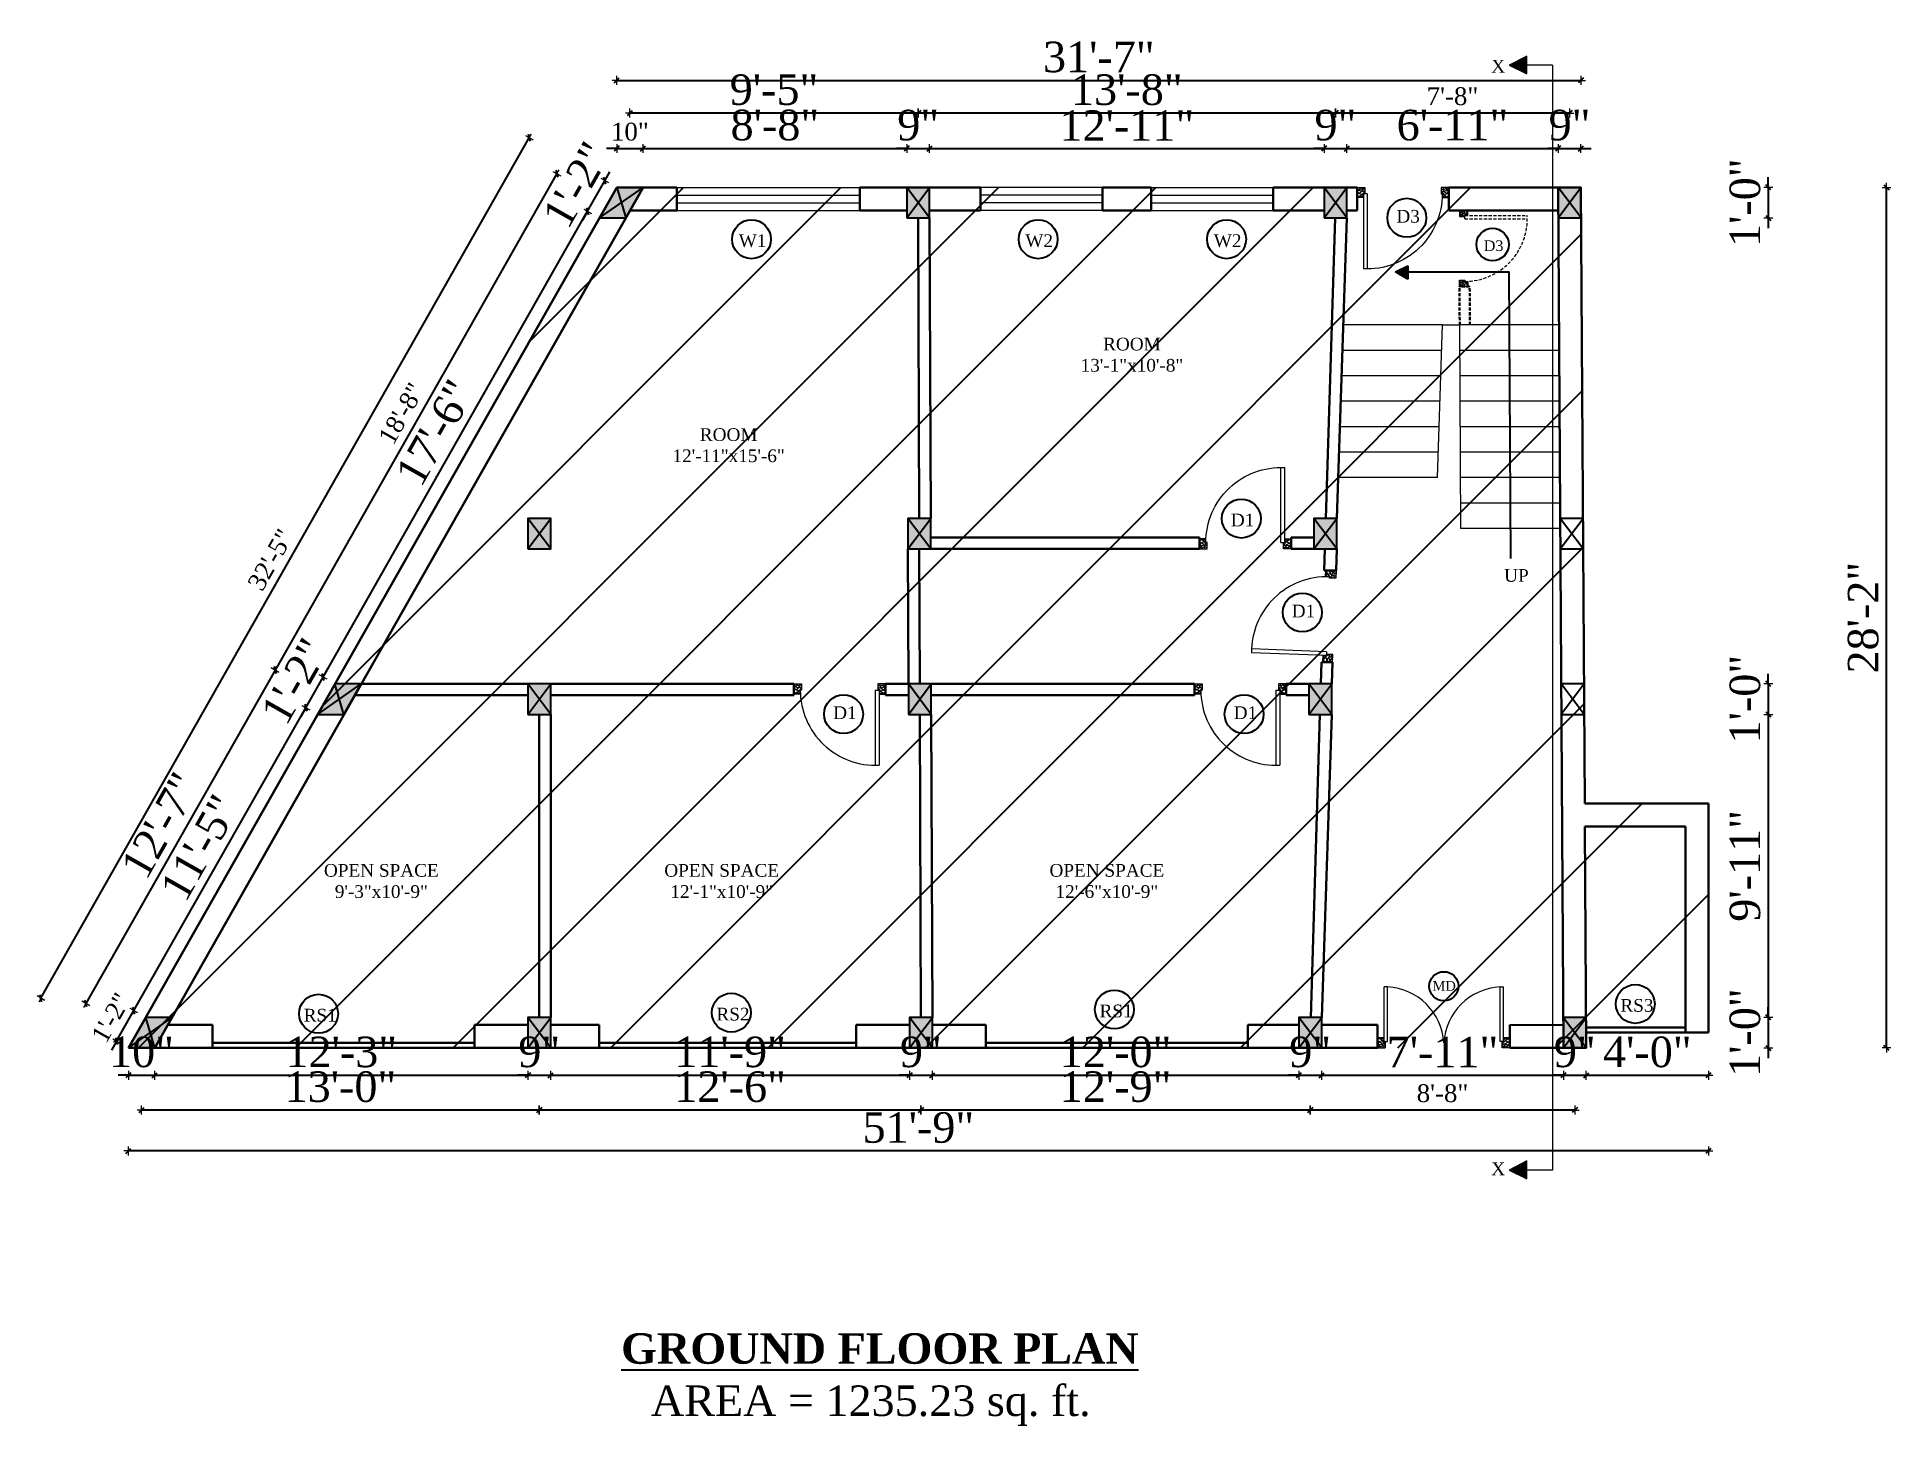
# Model space of a CAD drawing. Header units: inches. Extents: x 2 to 197762, y -33236 to 9.
# Drawn here: x 96406 to 97134, y -15952 to -15406 of the extents above; entities that cross this region are included whole.
import ezdxf

# ---------------------------------------------------------------- set-up
doc = ezdxf.new("R2010")
doc.units = ezdxf.units.IN
doc.header["$LTSCALE"] = 5
doc.header["$MEASUREMENT"] = 0
doc.linetypes.add('HIDDEN', pattern=[0.375, 0.25, -0.125])
for name, color, linetype, lineweight in [('A-WALL', 7, 'Continuous', 9), ('Dimension', 7, 'Continuous', 18), ('DOOR', 62, 'Continuous', 0), ('Dw', 2, 'Continuous', 18), ('tefriş', 30, 'Continuous', 9)]:
    doc.layers.add(name, color=color, linetype=linetype, lineweight=lineweight)
doc.layers.add('dim line', color=7, linetype='Continuous', lineweight=15, true_color=0xfab2b2)
doc.layers.add('TEXT', color=6, linetype='Continuous')
doc.layers.add('WALL', color=7, linetype='Continuous')
doc.styles.add('ordinary', font='times.ttf')
doc.dimstyles.new('Copy of 96', dxfattribs={"dimtxt": 7, "dimasz": 4, "dimexe": 0.5, "dimexo": 0.5, "dimgap": 3, "dimtad": 1, "dimdec": 1, "dimzin": 11, "dimdsep": 46, "dimlunit": 4, "dimtxsty": 'ordinary', "dimblk": 'OBLIQUE', "dimcen": 0.09, "dimse1": 1, "dimse2": 1, "dimclrt": 6, "dimazin": 0, "dimtfac": 1, "dimtdec": 1, "dimtix": 1, "dimtmove": 2, "dimatfit": 3, "dimldrblk": 'leader', "dimfxl": 0.5, "dimfxlon": 1, "dimtolj": 1, "dimtzin": 0, "dimarcsym": 0})

msp = doc.modelspace()

# ---------------------------------------------------------------- texts
at = {"layer": 'TEXT', "style": 'ordinary'}
for s, height, rotation, p in [('D3', 5, 0.00039, (96940.01, -15479.19)), ('W1', 5, 0.00039, (96681.53, -15488.76)), ('W2', 5, 0.00039, (96794.18, -15488.76)), ('W2', 5, 0.00039, (96868.25, -15488.76)), ('D3', 4.167, 359.99961, (96974.4, -15490.33)), ('D1', 5, 0.00039, (96874.95, -15598.49)), ('UP', 5, 359.99961, (96982.37, -15620.26)), ('D1', 5, 359.99961, (96898.89, -15634.25)), ('D1', 5, 0.00039, (96718.66, -15674.19)), ('D1', 5, 0.00039, (96876.08, -15674.19)), ('MD', 3.75, 359.99961, (96954.25, -15780.87)), ('RS1', 5, 0.00039, (96510.56, -15793)), ('RS2', 5, 0.00039, (96672.78, -15792.59)), ('RS1', 5, 0.00039, (96823.35, -15791.34)), ('RS3', 5, 0.00039, (97028.06, -15789.15))]:
    msp.add_text(s, height=height, rotation=rotation, dxfattribs=at).set_placement(p)
at = {"layer": 'TEXT', "char_height": 5, "attachment_point": 8, "rotation": 359.99961, "style": 'ordinary'}
for s, insert in [('ROOM\\P13\'-1"x10\'-8"', (96836.08, -15537.79)), ('ROOM\\P12\'-11"x15\'-6"', (96677.57, -15573.34)), ('OPEN SPACE\\P9\'-3"x10\'-9"', (96541.07, -15744.52)), ('OPEN SPACE\\P12\'-1"x10\'-9"', (96674.84, -15744.52)), ('OPEN SPACE\\P12\'-6"x10\'-9"', (96826.23, -15744.52))]:
    msp.add_mtext_dynamic_manual_height_columns(s, width=101.5687, gutter_width=1720.72, heights=[0], dxfattribs=dict(at, insert=insert))
at = {"layer": 'TEXT', "char_height": 12, "width": 219.8151, "attachment_point": 8, "rotation": 359.99961, "style": 'ordinary'}
for s, insert in [('{\\fTimes New Roman|b1|i0|c0|p18;\\LGROUND FLOOR PLAN}', (96737.02, -15927.6)), ('AREA = 1235.23 sq. ft.', (96733.43, -15951.84))]:
    msp.add_mtext(s, dxfattribs=dict(at, insert=insert))

# ---------------------------------------------------------------- blocks, each defined once
blk = doc.blocks.new('C1a')
at = {"color": 1, "ltscale": 5}
for p, q in [((18657.75, 4625.76), (18648.75, 4625.76)), ((18648.75, 4625.76), (18648.82, 4613.76)), ((18657.82, 4613.76), (18657.75, 4625.76)), ((18648.82, 4613.76), (18657.82, 4613.76))]:
    blk.add_line(p, q, dxfattribs=at)
blk = doc.blocks.new('c2a')
at = {"color": 1, "ltscale": 5}
for p, q in [((18091.63, 4625.76), (18084.82, 4613.76)), ((18101.98, 4625.76), (18091.63, 4625.76)), ((18095.17, 4613.76), (18101.98, 4625.76)), ((18084.82, 4613.76), (18095.17, 4613.76))]:
    blk.add_line(p, q, dxfattribs=at)
blk = doc.blocks.new('A$C27B36B59')
at = {"layer": 'DOOR'}
for p, q in [((0, 4), (0, 0)), ((2.5, 4), (0, 4)), ((0, 0), (3, 0)), ((2.5, 2.5), (2.5, 4)), ((3, 2.5), (2.5, 2.5)), ((3, 0), (3, 2.5))]:
    blk.add_line(p, q, dxfattribs=at)
for centre, radius, start, end in [((-1.4, -0.54), 4.75, 22.14107, 72.83803), ((1.34, 2.09), 1.64, 45.13802, 144.89476), ((2.21, 0.3), 2.49, 83.31492, 152.65798), ((0.13, 0.37), 2.05, 349.48753, 93.68048), ((1.96, -0.47), 2.01, 58.74475, 166.49498), ((-0.06, 0.32), 1.13, 343.54197, 86.94698), ((2.08, -0.4), 1.17, 38.28162, 160.15192)]:
    blk.add_arc(centre, radius, start, end, dxfattribs=at)
blk = doc.blocks.new('D2')
at = {"layer": 'DOOR'}
for p, q in [((74473.95, 24047.59), (74473.95, 24018.09)), ((74473.95, 24047.59), (74475.45, 24047.59)), ((74475.45, 24047.59), (74475.45, 24018.13))]:
    blk.add_line(p, q, dxfattribs=at)
blk.add_arc((74473.95, 24047.59), 29.5, 180, 272.9146, dxfattribs=at)
at = {"layer": 'DOOR', "xscale": -1, "rotation": 180}
blk.add_blockref('A$C27B36B59', (74441.95, 24050.09), dxfattribs=at)
at = {"layer": 'DOOR', "rotation": 180}
blk.add_blockref('A$C27B36B59', (74477.95, 24050.09), dxfattribs=at)
blk = doc.blocks.new('smalldoor hidden')
at = {"layer": 'DOOR', "linetype": 'HIDDEN'}
for p, q in [((9851.61, -757.15), (9876.16, -757.15)), ((9851.61, -758.4), (9851.61, -757.15)), ((9851.61, -758.4), (9876.19, -758.4))]:
    blk.add_line(p, q, dxfattribs=at)
blk.add_arc((9851.61, -758.4), 24.58, 270, 2.9146, dxfattribs=at)
at = {"layer": 'DOOR', "linetype": 'HIDDEN', "yscale": 0.8333000000020547, "zscale": 0.8333000000002357, "rotation": 270}
for p, xscale in [((9849.52, -755.07), 0.8332999999984168), ((9849.52, -785.07), -0.8332999999984168)]:
    blk.add_blockref('A$C27B36B59', p, dxfattribs=dict(at, xscale=xscale))
blk = doc.blocks.new('x-x')
at = {"ltscale": 5}
for points in [[(11364.03, -701.52), (11364.03, -694.51), (11357.15, -698.09)], [(11364.03, -1135.52), (11364.03, -1128.51), (11357.15, -1132.09)]]:
    blk.add_hatch(color=256, dxfattribs=at).paths.add_polyline_path(points)
for p, q in [((11364.03, -694.51), (11357.15, -698.09)), ((11357.15, -698.09), (11364.03, -701.52)), ((11364.03, -701.52), (11364.03, -694.51)), ((11374.13, -698.09), (11364.03, -698.09)), ((11374.13, -698.09), (11374.13, -1132.09)), ((11364.03, -1128.51), (11357.15, -1132.09)), ((11364.03, -1135.52), (11364.03, -1128.51)), ((11357.15, -1132.09), (11364.03, -1135.52)), ((11374.13, -1132.09), (11364.03, -1132.09))]:
    blk.add_line(p, q, dxfattribs=at)
at = {"layer": 'A-WALL', "color": 1, "ltscale": 5}
blk.add_line((11374.13, -1120.09), (11374.13, -1132.09), dxfattribs=at)
at = {"layer": 'TEXT', "style": 'ordinary'}
for p in [(11350.08, -700.97), (11350.08, -1134.1)]:
    blk.add_text('X', height=5, dxfattribs=at).set_placement(p)
blk = doc.blocks.new('oblique')
at = {"color": 0, "lineweight": -2}
blk.add_line((0.25, 0.25), (-0.25, -0.25), dxfattribs=at)
at = {"layer": 'dim line', "lineweight": 9}
for p, q in [((-0.4375, 0), (0.4375, 0)), ((0, 0.4375), (0, -0.4375))]:
    blk.add_line(p, q, dxfattribs=at)
blk = doc.blocks.new('*D659')
at = {"layer": 'A-WALL', "color": 0, "lineweight": -2, "ltscale": 50, "transparency": 16777216}
blk.add_line((97010.16, -15827.76), (96906.16, -15827.76), dxfattribs=at)
at = {"layer": 'Defpoints', "color": 0, "ltscale": 50, "transparency": 16777216}
for p in [(96906.16, -15803.35), (97010.16, -15803.35), (96906.16, -15827.76)]:
    blk.add_point(p, dxfattribs=at)
at = {"layer": 'A-WALL', "color": 0, "lineweight": -2, "ltscale": 50, "transparency": 16777216, "xscale": 4, "yscale": 4, "zscale": 4, "rotation": 180}
blk.add_blockref('oblique', (96906.16, -15827.76), dxfattribs=at)
at = {"layer": 'A-WALL', "color": 0, "lineweight": -2, "ltscale": 50, "transparency": 16777216, "xscale": 4, "yscale": 4, "zscale": 4}
blk.add_blockref('oblique', (97010.16, -15827.76), dxfattribs=at)
at = {"layer": 'A-WALL', "color": 6, "ltscale": 50, "transparency": 16777216, "insert": (96958.16, -15821.2), "char_height": 7, "attachment_point": 5, "style": 'ordinary'}
blk.add_mtext('\\A1;8\'-8"', dxfattribs=at)
blk = doc.blocks.new('_OBLIQUE')
at = {"color": 0, "linetype": 'ByBlock'}
blk.add_line((-0.5, -0.5), (0.5, 0.5), dxfattribs=at)
blk = doc.blocks.new('leader')
at = {"layer": 'Dimension'}
for p, q in [((0, -4.33), (0, 4.33)), ((-4.42, 0), (4.42, 0))]:
    blk.add_line(p, q, dxfattribs=at)
blk = doc.blocks.new('*D660')
at = {"layer": 'A-WALL', "color": 0, "lineweight": -2, "ltscale": 50, "transparency": 16777216}
blk.add_line((96906.16, -15827.76), (96753.16, -15827.76), dxfattribs=at)
at = {"layer": 'Defpoints', "color": 0, "ltscale": 50, "transparency": 16777216}
for p in [(96753.16, -15803.35), (96906.16, -15803.35), (96753.16, -15827.76)]:
    blk.add_point(p, dxfattribs=at)
at = {"layer": 'A-WALL', "color": 0, "lineweight": -2, "ltscale": 50, "transparency": 16777216, "xscale": 4, "yscale": 4, "zscale": 4, "rotation": 180}
blk.add_blockref('oblique', (96753.16, -15827.76), dxfattribs=at)
at = {"layer": 'A-WALL', "color": 0, "lineweight": -2, "ltscale": 50, "transparency": 16777216, "xscale": 4, "yscale": 4, "zscale": 4}
blk.add_blockref('oblique', (96906.16, -15827.76), dxfattribs=at)
at = {"layer": 'A-WALL', "color": 6, "ltscale": 50, "transparency": 16777216, "insert": (96829.66, -15818.64), "char_height": 12, "attachment_point": 5, "style": 'ordinary'}
blk.add_mtext('\\A1;12\'-9"', dxfattribs=at)
blk = doc.blocks.new('*D661')
at = {"layer": 'A-WALL', "color": 0, "lineweight": -2, "ltscale": 50, "transparency": 16777216}
blk.add_line((96753.16, -15827.76), (96603.16, -15827.76), dxfattribs=at)
at = {"layer": 'Defpoints', "color": 0, "ltscale": 50, "transparency": 16777216}
for p in [(96603.16, -15803.35), (96753.16, -15803.35), (96603.16, -15827.76)]:
    blk.add_point(p, dxfattribs=at)
at = {"layer": 'A-WALL', "color": 0, "lineweight": -2, "ltscale": 50, "transparency": 16777216, "xscale": 4, "yscale": 4, "zscale": 4, "rotation": 180}
blk.add_blockref('oblique', (96603.16, -15827.76), dxfattribs=at)
at = {"layer": 'A-WALL', "color": 0, "lineweight": -2, "ltscale": 50, "transparency": 16777216, "xscale": 4, "yscale": 4, "zscale": 4}
blk.add_blockref('oblique', (96753.16, -15827.76), dxfattribs=at)
at = {"layer": 'A-WALL', "color": 6, "ltscale": 50, "transparency": 16777216, "insert": (96678.16, -15818.66), "char_height": 12, "attachment_point": 5, "style": 'ordinary'}
blk.add_mtext('\\A1;12\'-6"', dxfattribs=at)
blk = doc.blocks.new('*D662')
at = {"layer": 'A-WALL', "color": 0, "lineweight": -2, "ltscale": 50, "transparency": 16777216}
blk.add_line((96603.16, -15827.76), (96446.84, -15827.76), dxfattribs=at)
at = {"layer": 'Defpoints', "color": 0, "ltscale": 50, "transparency": 16777216}
for p in [(96446.84, -15803.35), (96603.16, -15803.35), (96446.84, -15827.76)]:
    blk.add_point(p, dxfattribs=at)
at = {"layer": 'A-WALL', "color": 0, "lineweight": -2, "ltscale": 50, "transparency": 16777216, "xscale": 4, "yscale": 4, "zscale": 4, "rotation": 180}
blk.add_blockref('oblique', (96446.84, -15827.76), dxfattribs=at)
at = {"layer": 'A-WALL', "color": 0, "lineweight": -2, "ltscale": 50, "transparency": 16777216, "xscale": 4, "yscale": 4, "zscale": 4}
blk.add_blockref('oblique', (96603.16, -15827.76), dxfattribs=at)
at = {"layer": 'A-WALL', "color": 6, "ltscale": 50, "transparency": 16777216, "insert": (96525, -15818.66), "char_height": 12, "attachment_point": 5, "style": 'ordinary'}
blk.add_mtext('\\A1;13\'-0"', dxfattribs=at)
blk = doc.blocks.new('*D648')
at = {"layer": 'A-WALL', "color": 0, "lineweight": -2, "ltscale": 50, "transparency": 16777216}
blk.add_line((97062.66, -15843.81), (96441.66, -15843.81), dxfattribs=at)
at = {"layer": 'Defpoints', "color": 0, "ltscale": 50, "transparency": 16777216}
for p in [(97062.66, -15794.17), (96441.66, -15800.17), (96441.66, -15843.81)]:
    blk.add_point(p, dxfattribs=at)
at = {"layer": 'A-WALL', "color": 0, "lineweight": -2, "ltscale": 50, "transparency": 16777216, "xscale": 4, "yscale": 4, "zscale": 4, "rotation": 180}
blk.add_blockref('oblique', (96441.66, -15843.81), dxfattribs=at)
at = {"layer": 'A-WALL', "color": 0, "lineweight": -2, "ltscale": 50, "transparency": 16777216, "xscale": 4, "yscale": 4, "zscale": 4}
blk.add_blockref('oblique', (97062.66, -15843.81), dxfattribs=at)
at = {"layer": 'A-WALL', "color": 6, "ltscale": 50, "transparency": 16777216, "insert": (96752.16, -15834.69), "char_height": 12, "attachment_point": 5, "style": 'ordinary'}
blk.add_mtext('\\A1;51\'-9"', dxfattribs=at)
blk = doc.blocks.new('*D663')
at = {"layer": 'A-WALL', "color": 0, "lineweight": -2, "ltscale": 50, "transparency": 16777216}
for p, q in [((96437.02, -15800.71), (96443.83, -15788.71)), ((96443.83, -15788.71), (96445.8, -15785.23)), ((96437.02, -15800.71), (96435.04, -15804.19))]:
    blk.add_line(p, q, dxfattribs=at)
at = {"layer": 'Defpoints', "color": 0, "ltscale": 50, "transparency": 16777216}
for p in [(96443.83, -15788.71), (96448.47, -15791.35), (96441.66, -15803.35)]:
    blk.add_point(p, dxfattribs=at)
at = {"layer": 'A-WALL', "color": 0, "lineweight": -2, "ltscale": 50, "transparency": 16777216, "xscale": 4, "yscale": 4, "zscale": 4}
for p, rotation in [((96443.83, -15788.71), 240.4114854942653), ((96437.02, -15800.71), 60.41148549426527)]:
    blk.add_blockref('oblique', p, dxfattribs=dict(at, rotation=rotation))
at = {"layer": 'A-WALL', "color": 6, "ltscale": 50, "transparency": 16777216, "insert": (96434.77, -15791.5), "char_height": 7, "attachment_point": 5, "rotation": 60.41149, "style": 'ordinary'}
blk.add_mtext('\\A1;1\'-2"', dxfattribs=at)
blk = doc.blocks.new('*D664')
at = {"layer": 'A-WALL', "color": 0, "lineweight": -2, "ltscale": 50, "transparency": 16777216}
blk.add_line((96443.83, -15788.71), (96511.4, -15669.71), dxfattribs=at)
at = {"layer": 'Defpoints', "color": 0, "ltscale": 50, "transparency": 16777216}
for p in [(96511.4, -15669.71), (96516.04, -15672.35), (96448.47, -15791.35)]:
    blk.add_point(p, dxfattribs=at)
at = {"layer": 'A-WALL', "color": 0, "lineweight": -2, "ltscale": 50, "transparency": 16777216, "xscale": 4, "yscale": 4, "zscale": 4}
for p, rotation in [((96511.4, -15669.71), 60.4114854945245), ((96443.83, -15788.71), 240.4114854945245)]:
    blk.add_blockref('oblique', p, dxfattribs=dict(at, rotation=rotation))
at = {"layer": 'A-WALL', "color": 6, "ltscale": 50, "transparency": 16777216, "insert": (96469.7, -15724.72), "char_height": 12, "attachment_point": 5, "rotation": 60.41149, "style": 'ordinary'}
blk.add_mtext('\\A1;11\'-5"', dxfattribs=at)
blk = doc.blocks.new('*D665')
at = {"layer": 'A-WALL', "color": 0, "lineweight": -2, "ltscale": 50, "transparency": 16777216}
for p, q in [((96511.4, -15669.71), (96518.21, -15657.71)), ((96518.21, -15657.71), (96520.19, -15654.23)), ((96511.4, -15669.71), (96509.42, -15673.19))]:
    blk.add_line(p, q, dxfattribs=at)
at = {"layer": 'Defpoints', "color": 0, "ltscale": 50, "transparency": 16777216}
for p in [(96518.21, -15657.71), (96522.86, -15660.35), (96516.04, -15672.35)]:
    blk.add_point(p, dxfattribs=at)
at = {"layer": 'A-WALL', "color": 0, "lineweight": -2, "ltscale": 50, "transparency": 16777216, "xscale": 4, "yscale": 4, "zscale": 4}
for p, rotation in [((96518.21, -15657.71), 240.4114854945245), ((96511.4, -15669.71), 60.4114854945245)]:
    blk.add_blockref('oblique', p, dxfattribs=dict(at, rotation=rotation))
at = {"layer": 'A-WALL', "color": 6, "ltscale": 50, "transparency": 16777216, "insert": (96506.98, -15659.27), "char_height": 12, "attachment_point": 5, "rotation": 60.41149, "style": 'ordinary'}
blk.add_mtext('\\A1;1\'-2"', dxfattribs=at)
blk = doc.blocks.new('*D666')
at = {"layer": 'A-WALL', "color": 0, "lineweight": -2, "ltscale": 50, "transparency": 16777216}
blk.add_line((96518.21, -15657.71), (96622.12, -15474.71), dxfattribs=at)
at = {"layer": 'Defpoints', "color": 0, "ltscale": 50, "transparency": 16777216}
for p in [(96622.12, -15474.71), (96626.77, -15477.35), (96522.86, -15660.35)]:
    blk.add_point(p, dxfattribs=at)
at = {"layer": 'A-WALL', "color": 0, "lineweight": -2, "ltscale": 50, "transparency": 16777216, "xscale": 4, "yscale": 4, "zscale": 4}
for p, rotation in [((96622.12, -15474.71), 60.4114854945245), ((96518.21, -15657.71), 240.4114854945245)]:
    blk.add_blockref('oblique', p, dxfattribs=dict(at, rotation=rotation))
at = {"layer": 'A-WALL', "color": 6, "ltscale": 50, "transparency": 16777216, "insert": (96562.24, -15561.71), "char_height": 12, "attachment_point": 5, "rotation": 60.41149, "style": 'ordinary'}
blk.add_mtext('\\A1;17\'-6"', dxfattribs=at)
blk = doc.blocks.new('*D667')
at = {"layer": 'A-WALL', "color": 0, "lineweight": -2, "ltscale": 50, "transparency": 16777216}
for p, q in [((96628.94, -15462.71), (96630.91, -15459.23)), ((96622.12, -15474.71), (96628.94, -15462.71)), ((96622.12, -15474.71), (96620.15, -15478.19))]:
    blk.add_line(p, q, dxfattribs=at)
at = {"layer": 'Defpoints', "color": 0, "ltscale": 50, "transparency": 16777216}
for p in [(96628.94, -15462.71), (96633.58, -15465.35), (96626.77, -15477.35)]:
    blk.add_point(p, dxfattribs=at)
at = {"layer": 'A-WALL', "color": 0, "lineweight": -2, "ltscale": 50, "transparency": 16777216, "xscale": 4, "yscale": 4, "zscale": 4}
for p, rotation in [((96628.94, -15462.71), 240.4114854945245), ((96622.12, -15474.71), 60.4114854945245)]:
    blk.add_blockref('oblique', p, dxfattribs=dict(at, rotation=rotation))
at = {"layer": 'A-WALL', "color": 6, "ltscale": 50, "transparency": 16777216, "insert": (96617.7, -15464.27), "char_height": 12, "attachment_point": 5, "rotation": 60.41149, "style": 'ordinary'}
blk.add_mtext('\\A1;1\'-2"', dxfattribs=at)
blk = doc.blocks.new('*D668')
at = {"layer": 'A-WALL', "color": 0, "lineweight": -2, "ltscale": 50, "transparency": 16777216}
blk.add_line((96610.04, -15459.92), (96499.32, -15654.92), dxfattribs=at)
at = {"layer": 'Defpoints', "color": 0, "ltscale": 50, "transparency": 16777216}
for p in [(96630.17, -15471.35), (96499.32, -15654.92), (96519.45, -15666.35)]:
    blk.add_point(p, dxfattribs=at)
at = {"layer": 'A-WALL', "color": 0, "lineweight": -2, "ltscale": 50, "transparency": 16777216, "xscale": 4, "yscale": 4, "zscale": 4}
for p, rotation in [((96610.04, -15459.92), 60.41148549426671), ((96499.32, -15654.92), 240.4114854942667)]:
    blk.add_blockref('oblique', p, dxfattribs=dict(at, rotation=rotation))
at = {"layer": 'A-WALL', "color": 6, "ltscale": 50, "transparency": 16777216, "insert": (96548.98, -15554.18), "char_height": 7, "attachment_point": 5, "rotation": 60.41149, "style": 'ordinary'}
blk.add_mtext('\\A1;18\'-8"', dxfattribs=at)
blk = doc.blocks.new('*D669')
at = {"layer": 'A-WALL', "color": 0, "lineweight": -2, "ltscale": 50, "transparency": 16777216}
blk.add_line((96499.32, -15654.92), (96424.94, -15785.92), dxfattribs=at)
at = {"layer": 'Defpoints', "color": 0, "ltscale": 50, "transparency": 16777216}
for p in [(96519.45, -15666.35), (96424.94, -15785.92), (96445.07, -15797.35)]:
    blk.add_point(p, dxfattribs=at)
at = {"layer": 'A-WALL', "color": 0, "lineweight": -2, "ltscale": 50, "transparency": 16777216, "xscale": 4, "yscale": 4, "zscale": 4}
for p, rotation in [((96499.32, -15654.92), 60.4114854945245), ((96424.94, -15785.92), 240.4114854945245)]:
    blk.add_blockref('oblique', p, dxfattribs=dict(at, rotation=rotation))
at = {"layer": 'A-WALL', "color": 6, "ltscale": 50, "transparency": 16777216, "insert": (96454.2, -15715.92), "char_height": 12, "attachment_point": 5, "rotation": 60.41149, "style": 'ordinary'}
blk.add_mtext('\\A1;12\'-7"', dxfattribs=at)
blk = doc.blocks.new('*D649')
at = {"layer": 'A-WALL', "color": 0, "lineweight": -2, "ltscale": 50, "transparency": 16777216}
blk.add_line((96407.29, -15783.83), (96599.21, -15445.83), dxfattribs=at)
at = {"layer": 'Defpoints', "color": 0, "ltscale": 50, "transparency": 16777216}
for p in [(96599.21, -15445.83), (96633.58, -15465.35), (96441.66, -15803.35)]:
    blk.add_point(p, dxfattribs=at)
at = {"layer": 'A-WALL', "color": 0, "lineweight": -2, "ltscale": 50, "transparency": 16777216, "xscale": 4, "yscale": 4, "zscale": 4}
for p, rotation in [((96599.21, -15445.83), 60.41148549426746), ((96407.29, -15783.83), 240.4114854942675)]:
    blk.add_blockref('oblique', p, dxfattribs=dict(at, rotation=rotation))
at = {"layer": 'A-WALL', "color": 6, "ltscale": 50, "transparency": 16777216, "insert": (96497.54, -15611.59), "char_height": 7, "attachment_point": 5, "rotation": 60.41149, "style": 'ordinary'}
blk.add_mtext('\\A1;32\'-5"', dxfattribs=at)
blk = doc.blocks.new('*D670')
at = {"layer": 'A-WALL', "color": 0, "lineweight": -2, "ltscale": 50, "transparency": 16777216}
for p, q in [((96633.58, -15450.04), (96629.58, -15450.04)), ((96633.58, -15450.04), (96643.93, -15450.04)), ((96643.93, -15450.04), (96647.93, -15450.04))]:
    blk.add_line(p, q, dxfattribs=at)
at = {"layer": 'Defpoints', "color": 0, "ltscale": 50, "transparency": 16777216}
for p in [(96643.93, -15450.04), (96633.58, -15465.35), (96643.93, -15465.35)]:
    blk.add_point(p, dxfattribs=at)
at = {"layer": 'A-WALL', "color": 0, "lineweight": -2, "ltscale": 50, "transparency": 16777216, "xscale": 4, "yscale": 4, "zscale": 4}
blk.add_blockref('oblique', (96633.58, -15450.04), dxfattribs=at)
at = {"layer": 'A-WALL', "color": 0, "lineweight": -2, "ltscale": 50, "transparency": 16777216, "xscale": 4, "yscale": 4, "zscale": 4, "rotation": 180}
blk.add_blockref('oblique', (96643.93, -15450.04), dxfattribs=at)
at = {"layer": 'A-WALL', "color": 6, "ltscale": 50, "transparency": 16777216, "insert": (96638.76, -15443.48), "char_height": 7, "attachment_point": 5, "style": 'ordinary'}
blk.add_mtext('\\A1;10"', dxfattribs=at)
blk = doc.blocks.new('*D671')
at = {"layer": 'A-WALL', "color": 0, "lineweight": -2, "ltscale": 50, "transparency": 16777216}
blk.add_line((96643.93, -15450.04), (96747.58, -15450.04), dxfattribs=at)
at = {"layer": 'Defpoints', "color": 0, "ltscale": 50, "transparency": 16777216}
for p in [(96747.58, -15450.04), (96643.93, -15465.35), (96747.58, -15465.35)]:
    blk.add_point(p, dxfattribs=at)
at = {"layer": 'A-WALL', "color": 0, "lineweight": -2, "ltscale": 50, "transparency": 16777216, "xscale": 4, "yscale": 4, "zscale": 4, "rotation": 180}
blk.add_blockref('oblique', (96643.93, -15450.04), dxfattribs=at)
at = {"layer": 'A-WALL', "color": 0, "lineweight": -2, "ltscale": 50, "transparency": 16777216, "xscale": 4, "yscale": 4, "zscale": 4}
blk.add_blockref('oblique', (96747.58, -15450.04), dxfattribs=at)
at = {"layer": 'A-WALL', "color": 6, "ltscale": 50, "transparency": 16777216, "insert": (96695.76, -15440.93), "char_height": 12, "attachment_point": 5, "style": 'ordinary'}
blk.add_mtext('\\A1;8\'-8"', dxfattribs=at)
blk = doc.blocks.new('*D672')
at = {"layer": 'A-WALL', "color": 0, "lineweight": -2, "ltscale": 50, "transparency": 16777216}
for p, q in [((96747.58, -15450.04), (96743.58, -15450.04)), ((96747.58, -15450.04), (96756.58, -15450.04)), ((96756.58, -15450.04), (96760.58, -15450.04))]:
    blk.add_line(p, q, dxfattribs=at)
at = {"layer": 'Defpoints', "color": 0, "ltscale": 50, "transparency": 16777216}
for p in [(96756.58, -15450.04), (96747.58, -15465.35), (96756.58, -15465.35)]:
    blk.add_point(p, dxfattribs=at)
at = {"layer": 'A-WALL', "color": 0, "lineweight": -2, "ltscale": 50, "transparency": 16777216, "xscale": 4, "yscale": 4, "zscale": 4}
blk.add_blockref('oblique', (96747.58, -15450.04), dxfattribs=at)
at = {"layer": 'A-WALL', "color": 0, "lineweight": -2, "ltscale": 50, "transparency": 16777216, "xscale": 4, "yscale": 4, "zscale": 4, "rotation": 180}
blk.add_blockref('oblique', (96756.58, -15450.04), dxfattribs=at)
at = {"layer": 'A-WALL', "color": 6, "ltscale": 50, "transparency": 16777216, "insert": (96752.08, -15440.92), "char_height": 12, "attachment_point": 5, "style": 'ordinary'}
blk.add_mtext('\\A1;9"', dxfattribs=at)
blk = doc.blocks.new('*D673')
at = {"layer": 'A-WALL', "color": 0, "lineweight": -2, "ltscale": 50, "transparency": 16777216}
blk.add_line((96756.58, -15450.04), (96911.58, -15450.04), dxfattribs=at)
at = {"layer": 'Defpoints', "color": 0, "ltscale": 50, "transparency": 16777216}
for p in [(96911.58, -15450.04), (96756.58, -15465.35), (96911.58, -15465.35)]:
    blk.add_point(p, dxfattribs=at)
at = {"layer": 'A-WALL', "color": 0, "lineweight": -2, "ltscale": 50, "transparency": 16777216, "xscale": 4, "yscale": 4, "zscale": 4, "rotation": 180}
blk.add_blockref('oblique', (96756.58, -15450.04), dxfattribs=at)
at = {"layer": 'A-WALL', "color": 0, "lineweight": -2, "ltscale": 50, "transparency": 16777216, "xscale": 4, "yscale": 4, "zscale": 4}
blk.add_blockref('oblique', (96911.58, -15450.04), dxfattribs=at)
at = {"layer": 'A-WALL', "color": 6, "ltscale": 50, "transparency": 16777216, "insert": (96834.08, -15441.04), "char_height": 12, "attachment_point": 5, "style": 'ordinary'}
blk.add_mtext('\\A1;12\'-11"', dxfattribs=at)
blk = doc.blocks.new('*D674')
at = {"layer": 'A-WALL', "color": 0, "lineweight": -2, "ltscale": 50, "transparency": 16777216}
for p, q in [((96911.58, -15450.04), (96907.58, -15450.04)), ((96911.58, -15450.04), (96920.58, -15450.04)), ((96920.58, -15450.04), (96924.58, -15450.04))]:
    blk.add_line(p, q, dxfattribs=at)
at = {"layer": 'Defpoints', "color": 0, "ltscale": 50, "transparency": 16777216}
for p in [(96920.58, -15450.04), (96911.58, -15465.35), (96920.58, -15465.35)]:
    blk.add_point(p, dxfattribs=at)
at = {"layer": 'A-WALL', "color": 0, "lineweight": -2, "ltscale": 50, "transparency": 16777216, "xscale": 4, "yscale": 4, "zscale": 4}
blk.add_blockref('oblique', (96911.58, -15450.04), dxfattribs=at)
at = {"layer": 'A-WALL', "color": 0, "lineweight": -2, "ltscale": 50, "transparency": 16777216, "xscale": 4, "yscale": 4, "zscale": 4, "rotation": 180}
blk.add_blockref('oblique', (96920.58, -15450.04), dxfattribs=at)
at = {"layer": 'A-WALL', "color": 6, "ltscale": 50, "transparency": 16777216, "insert": (96916.08, -15440.92), "char_height": 12, "attachment_point": 5, "style": 'ordinary'}
blk.add_mtext('\\A1;9"', dxfattribs=at)
blk = doc.blocks.new('*D675')
at = {"layer": 'A-WALL', "color": 0, "lineweight": -2, "ltscale": 50, "transparency": 16777216}
blk.add_line((96920.58, -15450.04), (97003.58, -15450.04), dxfattribs=at)
at = {"layer": 'Defpoints', "color": 0, "ltscale": 50, "transparency": 16777216}
for p in [(97003.58, -15450.04), (96920.58, -15465.35), (97003.58, -15465.35)]:
    blk.add_point(p, dxfattribs=at)
at = {"layer": 'A-WALL', "color": 0, "lineweight": -2, "ltscale": 50, "transparency": 16777216, "xscale": 4, "yscale": 4, "zscale": 4, "rotation": 180}
blk.add_blockref('oblique', (96920.58, -15450.04), dxfattribs=at)
at = {"layer": 'A-WALL', "color": 0, "lineweight": -2, "ltscale": 50, "transparency": 16777216, "xscale": 4, "yscale": 4, "zscale": 4}
blk.add_blockref('oblique', (97003.58, -15450.04), dxfattribs=at)
at = {"layer": 'A-WALL', "color": 6, "ltscale": 50, "transparency": 16777216, "insert": (96962.08, -15440.93), "char_height": 12, "attachment_point": 5, "style": 'ordinary'}
blk.add_mtext('\\A1;6\'-11"', dxfattribs=at)
blk = doc.blocks.new('*D676')
at = {"layer": 'A-WALL', "color": 0, "lineweight": -2, "ltscale": 50, "transparency": 16777216}
for p, q in [((97003.58, -15450.04), (96999.58, -15450.04)), ((97003.58, -15450.04), (97012.58, -15450.04)), ((97012.58, -15450.04), (97016.58, -15450.04))]:
    blk.add_line(p, q, dxfattribs=at)
at = {"layer": 'Defpoints', "color": 0, "ltscale": 50, "transparency": 16777216}
for p in [(97012.58, -15450.04), (97003.58, -15465.35), (97012.58, -15465.35)]:
    blk.add_point(p, dxfattribs=at)
at = {"layer": 'A-WALL', "color": 0, "lineweight": -2, "ltscale": 50, "transparency": 16777216, "xscale": 4, "yscale": 4, "zscale": 4}
blk.add_blockref('oblique', (97003.58, -15450.04), dxfattribs=at)
at = {"layer": 'A-WALL', "color": 0, "lineweight": -2, "ltscale": 50, "transparency": 16777216, "xscale": 4, "yscale": 4, "zscale": 4, "rotation": 180}
blk.add_blockref('oblique', (97012.58, -15450.04), dxfattribs=at)
at = {"layer": 'A-WALL', "color": 6, "ltscale": 50, "transparency": 16777216, "insert": (97008.08, -15440.92), "char_height": 12, "attachment_point": 5, "style": 'ordinary'}
blk.add_mtext('\\A1;9"', dxfattribs=at)
blk = doc.blocks.new('*D677')
at = {"layer": 'A-WALL', "color": 0, "lineweight": -2, "ltscale": 50, "transparency": 16777216}
blk.add_line((97008.08, -15436.14), (96916.08, -15436.14), dxfattribs=at)
at = {"layer": 'Defpoints', "color": 0, "ltscale": 50, "transparency": 16777216}
for p in [(96916.08, -15436.14), (96916.08, -15465.35), (97008.08, -15465.35)]:
    blk.add_point(p, dxfattribs=at)
at = {"layer": 'A-WALL', "color": 0, "lineweight": -2, "ltscale": 50, "transparency": 16777216, "xscale": 4, "yscale": 4, "zscale": 4, "rotation": 180}
blk.add_blockref('oblique', (96916.08, -15436.14), dxfattribs=at)
at = {"layer": 'A-WALL', "color": 0, "lineweight": -2, "ltscale": 50, "transparency": 16777216, "xscale": 4, "yscale": 4, "zscale": 4}
blk.add_blockref('oblique', (97008.08, -15436.14), dxfattribs=at)
at = {"layer": 'A-WALL', "color": 6, "ltscale": 50, "transparency": 16777216, "insert": (96962.08, -15429.56), "char_height": 7, "attachment_point": 5, "style": 'ordinary'}
blk.add_mtext('\\A1;7\'-8"', dxfattribs=at)
blk = doc.blocks.new('*D678')
at = {"layer": 'A-WALL', "color": 0, "lineweight": -2, "ltscale": 50, "transparency": 16777216}
blk.add_line((96916.08, -15436.14), (96752.08, -15436.14), dxfattribs=at)
at = {"layer": 'Defpoints', "color": 0, "ltscale": 50, "transparency": 16777216}
for p in [(96752.08, -15436.14), (96752.08, -15465.35), (96916.08, -15465.35)]:
    blk.add_point(p, dxfattribs=at)
at = {"layer": 'A-WALL', "color": 0, "lineweight": -2, "ltscale": 50, "transparency": 16777216, "xscale": 4, "yscale": 4, "zscale": 4, "rotation": 180}
blk.add_blockref('oblique', (96752.08, -15436.14), dxfattribs=at)
at = {"layer": 'A-WALL', "color": 0, "lineweight": -2, "ltscale": 50, "transparency": 16777216, "xscale": 4, "yscale": 4, "zscale": 4}
blk.add_blockref('oblique', (96916.08, -15436.14), dxfattribs=at)
at = {"layer": 'A-WALL', "color": 6, "ltscale": 50, "transparency": 16777216, "insert": (96834.08, -15427.03), "char_height": 12, "attachment_point": 5, "style": 'ordinary'}
blk.add_mtext('\\A1;13\'-8"', dxfattribs=at)
blk = doc.blocks.new('*D679')
at = {"layer": 'A-WALL', "color": 0, "lineweight": -2, "ltscale": 50, "transparency": 16777216}
blk.add_line((96752.08, -15436.14), (96638.76, -15436.14), dxfattribs=at)
at = {"layer": 'Defpoints', "color": 0, "ltscale": 50, "transparency": 16777216}
for p in [(96638.76, -15436.14), (96638.76, -15465.35), (96752.08, -15465.35)]:
    blk.add_point(p, dxfattribs=at)
at = {"layer": 'A-WALL', "color": 0, "lineweight": -2, "ltscale": 50, "transparency": 16777216, "xscale": 4, "yscale": 4, "zscale": 4, "rotation": 180}
blk.add_blockref('oblique', (96638.76, -15436.14), dxfattribs=at)
at = {"layer": 'A-WALL', "color": 0, "lineweight": -2, "ltscale": 50, "transparency": 16777216, "xscale": 4, "yscale": 4, "zscale": 4}
blk.add_blockref('oblique', (96752.08, -15436.14), dxfattribs=at)
at = {"layer": 'A-WALL', "color": 6, "ltscale": 50, "transparency": 16777216, "insert": (96695.42, -15427.01), "char_height": 12, "attachment_point": 5, "style": 'ordinary'}
blk.add_mtext('\\A1;9\'-5"', dxfattribs=at)
blk = doc.blocks.new('*D650')
at = {"layer": 'A-WALL', "color": 0, "lineweight": -2, "ltscale": 50, "transparency": 16777216}
blk.add_line((96633.58, -15423.29), (97012.58, -15423.29), dxfattribs=at)
at = {"layer": 'Defpoints', "color": 0, "ltscale": 50, "transparency": 16777216}
for p in [(97012.58, -15423.29), (96633.58, -15465.35), (97012.58, -15465.35)]:
    blk.add_point(p, dxfattribs=at)
at = {"layer": 'A-WALL', "color": 0, "lineweight": -2, "ltscale": 50, "transparency": 16777216, "xscale": 4, "yscale": 4, "zscale": 4, "rotation": 180}
blk.add_blockref('oblique', (96633.58, -15423.29), dxfattribs=at)
at = {"layer": 'A-WALL', "color": 0, "lineweight": -2, "ltscale": 50, "transparency": 16777216, "xscale": 4, "yscale": 4, "zscale": 4}
blk.add_blockref('oblique', (97012.58, -15423.29), dxfattribs=at)
at = {"layer": 'A-WALL', "color": 6, "ltscale": 50, "transparency": 16777216, "insert": (96823.08, -15414.17), "char_height": 12, "attachment_point": 5, "style": 'ordinary'}
blk.add_mtext('\\A1;31\'-7"', dxfattribs=at)
blk = doc.blocks.new('*D651')
at = {"layer": 'A-WALL', "color": 0, "lineweight": -2, "ltscale": 50, "transparency": 16777216}
for p, q in [((96441.66, -15814.11), (96437.66, -15814.11)), ((96441.66, -15814.11), (96452.01, -15814.11)), ((96452.01, -15814.11), (96456.01, -15814.11))]:
    blk.add_line(p, q, dxfattribs=at)
at = {"layer": 'Defpoints', "color": 0, "ltscale": 50, "transparency": 16777216}
for p in [(96441.66, -15803.35), (96452.01, -15803.35), (96452.01, -15814.11)]:
    blk.add_point(p, dxfattribs=at)
at = {"layer": 'A-WALL', "color": 0, "lineweight": -2, "ltscale": 50, "transparency": 16777216, "xscale": 4, "yscale": 4, "zscale": 4}
blk.add_blockref('oblique', (96441.66, -15814.11), dxfattribs=at)
at = {"layer": 'A-WALL', "color": 0, "lineweight": -2, "ltscale": 50, "transparency": 16777216, "xscale": 4, "yscale": 4, "zscale": 4, "rotation": 180}
blk.add_blockref('oblique', (96452.01, -15814.11), dxfattribs=at)
at = {"layer": 'A-WALL', "color": 6, "ltscale": 50, "transparency": 16777216, "insert": (96446.84, -15805.01), "char_height": 12, "attachment_point": 5, "style": 'ordinary'}
blk.add_mtext('\\A1;10"', dxfattribs=at)
blk = doc.blocks.new('*D652')
at = {"layer": 'A-WALL', "color": 0, "lineweight": -2, "ltscale": 50, "transparency": 16777216}
blk.add_line((96452.01, -15814.11), (96598.66, -15814.11), dxfattribs=at)
at = {"layer": 'Defpoints', "color": 0, "ltscale": 50, "transparency": 16777216}
for p in [(96452.01, -15803.35), (96598.66, -15803.35), (96598.66, -15814.11)]:
    blk.add_point(p, dxfattribs=at)
at = {"layer": 'A-WALL', "color": 0, "lineweight": -2, "ltscale": 50, "transparency": 16777216, "xscale": 4, "yscale": 4, "zscale": 4, "rotation": 180}
blk.add_blockref('oblique', (96452.01, -15814.11), dxfattribs=at)
at = {"layer": 'A-WALL', "color": 0, "lineweight": -2, "ltscale": 50, "transparency": 16777216, "xscale": 4, "yscale": 4, "zscale": 4}
blk.add_blockref('oblique', (96598.66, -15814.11), dxfattribs=at)
at = {"layer": 'A-WALL', "color": 6, "ltscale": 50, "transparency": 16777216, "insert": (96525.34, -15805.01), "char_height": 12, "attachment_point": 5, "style": 'ordinary'}
blk.add_mtext('\\A1;12\'-3"', dxfattribs=at)
blk = doc.blocks.new('*D653')
at = {"layer": 'A-WALL', "color": 0, "lineweight": -2, "ltscale": 50, "transparency": 16777216}
for p, q in [((96598.66, -15814.11), (96594.66, -15814.11)), ((96598.66, -15814.11), (96607.66, -15814.11)), ((96607.66, -15814.11), (96611.66, -15814.11))]:
    blk.add_line(p, q, dxfattribs=at)
at = {"layer": 'Defpoints', "color": 0, "ltscale": 50, "transparency": 16777216}
for p in [(96598.66, -15803.35), (96607.66, -15803.35), (96607.66, -15814.11)]:
    blk.add_point(p, dxfattribs=at)
at = {"layer": 'A-WALL', "color": 0, "lineweight": -2, "ltscale": 50, "transparency": 16777216, "xscale": 4, "yscale": 4, "zscale": 4}
blk.add_blockref('oblique', (96598.66, -15814.11), dxfattribs=at)
at = {"layer": 'A-WALL', "color": 0, "lineweight": -2, "ltscale": 50, "transparency": 16777216, "xscale": 4, "yscale": 4, "zscale": 4, "rotation": 180}
blk.add_blockref('oblique', (96607.66, -15814.11), dxfattribs=at)
at = {"layer": 'A-WALL', "color": 6, "ltscale": 50, "transparency": 16777216, "insert": (96603.16, -15804.99), "char_height": 12, "attachment_point": 5, "style": 'ordinary'}
blk.add_mtext('\\A1;9"', dxfattribs=at)
blk = doc.blocks.new('*D654')
at = {"layer": 'A-WALL', "color": 0, "lineweight": -2, "ltscale": 50, "transparency": 16777216}
blk.add_line((96607.66, -15814.11), (96748.66, -15814.11), dxfattribs=at)
at = {"layer": 'Defpoints', "color": 0, "ltscale": 50, "transparency": 16777216}
for p in [(96607.66, -15803.35), (96748.66, -15803.35), (96748.66, -15814.11)]:
    blk.add_point(p, dxfattribs=at)
at = {"layer": 'A-WALL', "color": 0, "lineweight": -2, "ltscale": 50, "transparency": 16777216, "xscale": 4, "yscale": 4, "zscale": 4, "rotation": 180}
blk.add_blockref('oblique', (96607.66, -15814.11), dxfattribs=at)
at = {"layer": 'A-WALL', "color": 0, "lineweight": -2, "ltscale": 50, "transparency": 16777216, "xscale": 4, "yscale": 4, "zscale": 4}
blk.add_blockref('oblique', (96748.66, -15814.11), dxfattribs=at)
at = {"layer": 'A-WALL', "color": 6, "ltscale": 50, "transparency": 16777216, "insert": (96678.16, -15804.99), "char_height": 12, "attachment_point": 5, "style": 'ordinary'}
blk.add_mtext('\\A1;11\'-9"', dxfattribs=at)
blk = doc.blocks.new('*D655')
at = {"layer": 'A-WALL', "color": 0, "lineweight": -2, "ltscale": 50, "transparency": 16777216}
for p, q in [((96748.66, -15814.11), (96744.66, -15814.11)), ((96748.66, -15814.11), (96757.66, -15814.11)), ((96757.66, -15814.11), (96761.66, -15814.11))]:
    blk.add_line(p, q, dxfattribs=at)
at = {"layer": 'Defpoints', "color": 0, "ltscale": 50, "transparency": 16777216}
for p in [(96748.66, -15803.35), (96757.66, -15803.35), (96757.66, -15814.11)]:
    blk.add_point(p, dxfattribs=at)
at = {"layer": 'A-WALL', "color": 0, "lineweight": -2, "ltscale": 50, "transparency": 16777216, "xscale": 4, "yscale": 4, "zscale": 4}
blk.add_blockref('oblique', (96748.66, -15814.11), dxfattribs=at)
at = {"layer": 'A-WALL', "color": 0, "lineweight": -2, "ltscale": 50, "transparency": 16777216, "xscale": 4, "yscale": 4, "zscale": 4, "rotation": 180}
blk.add_blockref('oblique', (96757.66, -15814.11), dxfattribs=at)
at = {"layer": 'A-WALL', "color": 6, "ltscale": 50, "transparency": 16777216, "insert": (96753.16, -15804.99), "char_height": 12, "attachment_point": 5, "style": 'ordinary'}
blk.add_mtext('\\A1;9"', dxfattribs=at)
blk = doc.blocks.new('*D656')
at = {"layer": 'A-WALL', "color": 0, "lineweight": -2, "ltscale": 50, "transparency": 16777216}
blk.add_line((96757.66, -15814.11), (96901.66, -15814.11), dxfattribs=at)
at = {"layer": 'Defpoints', "color": 0, "ltscale": 50, "transparency": 16777216}
for p in [(96757.66, -15803.35), (96901.66, -15803.35), (96901.66, -15814.11)]:
    blk.add_point(p, dxfattribs=at)
at = {"layer": 'A-WALL', "color": 0, "lineweight": -2, "ltscale": 50, "transparency": 16777216, "xscale": 4, "yscale": 4, "zscale": 4, "rotation": 180}
blk.add_blockref('oblique', (96757.66, -15814.11), dxfattribs=at)
at = {"layer": 'A-WALL', "color": 0, "lineweight": -2, "ltscale": 50, "transparency": 16777216, "xscale": 4, "yscale": 4, "zscale": 4}
blk.add_blockref('oblique', (96901.66, -15814.11), dxfattribs=at)
at = {"layer": 'A-WALL', "color": 6, "ltscale": 50, "transparency": 16777216, "insert": (96829.66, -15805.01), "char_height": 12, "attachment_point": 5, "style": 'ordinary'}
blk.add_mtext('\\A1;12\'-0"', dxfattribs=at)
blk = doc.blocks.new('*D657')
at = {"layer": 'A-WALL', "color": 0, "lineweight": -2, "ltscale": 50, "transparency": 16777216}
for p, q in [((96901.66, -15814.11), (96897.66, -15814.11)), ((96901.66, -15814.11), (96910.66, -15814.11)), ((96910.66, -15814.11), (96914.66, -15814.11))]:
    blk.add_line(p, q, dxfattribs=at)
at = {"layer": 'Defpoints', "color": 0, "ltscale": 50, "transparency": 16777216}
for p in [(96901.66, -15803.35), (96910.66, -15803.35), (96910.66, -15814.11)]:
    blk.add_point(p, dxfattribs=at)
at = {"layer": 'A-WALL', "color": 0, "lineweight": -2, "ltscale": 50, "transparency": 16777216, "xscale": 4, "yscale": 4, "zscale": 4}
blk.add_blockref('oblique', (96901.66, -15814.11), dxfattribs=at)
at = {"layer": 'A-WALL', "color": 0, "lineweight": -2, "ltscale": 50, "transparency": 16777216, "xscale": 4, "yscale": 4, "zscale": 4, "rotation": 180}
blk.add_blockref('oblique', (96910.66, -15814.11), dxfattribs=at)
at = {"layer": 'A-WALL', "color": 6, "ltscale": 50, "transparency": 16777216, "insert": (96906.16, -15804.99), "char_height": 12, "attachment_point": 5, "style": 'ordinary'}
blk.add_mtext('\\A1;9"', dxfattribs=at)
blk = doc.blocks.new('*D658')
at = {"layer": 'A-WALL', "color": 0, "lineweight": -2, "ltscale": 50, "transparency": 16777216}
blk.add_line((96910.66, -15814.11), (97005.66, -15814.11), dxfattribs=at)
at = {"layer": 'Defpoints', "color": 0, "ltscale": 50, "transparency": 16777216}
for p in [(96910.66, -15803.35), (97005.66, -15803.35), (97005.66, -15814.11)]:
    blk.add_point(p, dxfattribs=at)
at = {"layer": 'A-WALL', "color": 0, "lineweight": -2, "ltscale": 50, "transparency": 16777216, "xscale": 4, "yscale": 4, "zscale": 4, "rotation": 180}
blk.add_blockref('oblique', (96910.66, -15814.11), dxfattribs=at)
at = {"layer": 'A-WALL', "color": 0, "lineweight": -2, "ltscale": 50, "transparency": 16777216, "xscale": 4, "yscale": 4, "zscale": 4}
blk.add_blockref('oblique', (97005.66, -15814.11), dxfattribs=at)
at = {"layer": 'A-WALL', "color": 6, "ltscale": 50, "transparency": 16777216, "insert": (96958.16, -15804.99), "char_height": 12, "attachment_point": 5, "style": 'ordinary'}
blk.add_mtext('\\A1;7\'-11"', dxfattribs=at)
blk = doc.blocks.new('*D680')
at = {"layer": 'A-WALL', "color": 0, "lineweight": -2, "ltscale": 50, "transparency": 16777216}
for p, q in [((97005.66, -15814.11), (97001.66, -15814.11)), ((97005.66, -15814.11), (97014.66, -15814.11)), ((97014.66, -15814.11), (97018.66, -15814.11))]:
    blk.add_line(p, q, dxfattribs=at)
at = {"layer": 'Defpoints', "color": 0, "ltscale": 50, "transparency": 16777216}
for p in [(97005.66, -15803.35), (97014.66, -15803.35), (97014.66, -15814.11)]:
    blk.add_point(p, dxfattribs=at)
at = {"layer": 'A-WALL', "color": 0, "lineweight": -2, "ltscale": 50, "transparency": 16777216, "xscale": 4, "yscale": 4, "zscale": 4}
blk.add_blockref('oblique', (97005.66, -15814.11), dxfattribs=at)
at = {"layer": 'A-WALL', "color": 0, "lineweight": -2, "ltscale": 50, "transparency": 16777216, "xscale": 4, "yscale": 4, "zscale": 4, "rotation": 180}
blk.add_blockref('oblique', (97014.66, -15814.11), dxfattribs=at)
at = {"layer": 'A-WALL', "color": 6, "ltscale": 50, "transparency": 16777216, "insert": (97010.16, -15804.99), "char_height": 12, "attachment_point": 5, "style": 'ordinary'}
blk.add_mtext('\\A1;9"', dxfattribs=at)
blk = doc.blocks.new('*D681')
at = {"layer": 'A-WALL', "color": 0, "lineweight": -2, "ltscale": 50, "transparency": 16777216}
blk.add_line((97014.66, -15814.11), (97062.66, -15814.11), dxfattribs=at)
at = {"layer": 'Defpoints', "color": 0, "ltscale": 50, "transparency": 16777216}
for p in [(97014.66, -15803.35), (97062.66, -15797.35), (97062.66, -15814.11)]:
    blk.add_point(p, dxfattribs=at)
at = {"layer": 'A-WALL', "color": 0, "lineweight": -2, "ltscale": 50, "transparency": 16777216, "xscale": 4, "yscale": 4, "zscale": 4, "rotation": 180}
blk.add_blockref('oblique', (97014.66, -15814.11), dxfattribs=at)
at = {"layer": 'A-WALL', "color": 0, "lineweight": -2, "ltscale": 50, "transparency": 16777216, "xscale": 4, "yscale": 4, "zscale": 4}
blk.add_blockref('oblique', (97062.66, -15814.11), dxfattribs=at)
at = {"layer": 'A-WALL', "color": 6, "ltscale": 50, "transparency": 16777216, "insert": (97038.66, -15805.01), "char_height": 12, "attachment_point": 5, "style": 'ordinary'}
blk.add_mtext('\\A1;4\'-0"', dxfattribs=at)
blk = doc.blocks.new('*D682')
at = {"layer": 'A-WALL', "color": 0, "lineweight": -2, "ltscale": 50, "transparency": 16777216}
for p, q in [((97086.19, -15465.35), (97086.19, -15461.35)), ((97086.19, -15465.35), (97086.19, -15477.35)), ((97086.19, -15477.35), (97086.19, -15481.35))]:
    blk.add_line(p, q, dxfattribs=at)
at = {"layer": 'Defpoints', "color": 0, "ltscale": 50, "transparency": 16777216}
for p in [(97012.58, -15465.35), (97012.66, -15477.35), (97086.19, -15477.35)]:
    blk.add_point(p, dxfattribs=at)
at = {"layer": 'A-WALL', "color": 0, "lineweight": -2, "ltscale": 50, "transparency": 16777216, "xscale": 4, "yscale": 4, "zscale": 4}
for p, rotation in [((97086.19, -15465.35), 270), ((97086.19, -15477.35), 90)]:
    blk.add_blockref('oblique', p, dxfattribs=dict(at, rotation=rotation))
at = {"layer": 'A-WALL', "color": 6, "ltscale": 50, "transparency": 16777216, "insert": (97077.08, -15471.35), "char_height": 12, "attachment_point": 5, "rotation": 90, "style": 'ordinary'}
blk.add_mtext('\\A1;1\'-0"', dxfattribs=at)
blk = doc.blocks.new('*D683')
at = {"layer": 'A-WALL', "color": 0, "lineweight": -2, "ltscale": 50, "transparency": 16777216}
for p, q in [((97086.19, -15660.35), (97086.19, -15656.35)), ((97086.19, -15660.35), (97086.19, -15672.35)), ((97086.19, -15672.35), (97086.19, -15676.35))]:
    blk.add_line(p, q, dxfattribs=at)
at = {"layer": 'Defpoints', "color": 0, "ltscale": 50, "transparency": 16777216}
for p in [(97013.78, -15660.35), (97013.86, -15672.35), (97086.19, -15672.35)]:
    blk.add_point(p, dxfattribs=at)
at = {"layer": 'A-WALL', "color": 0, "lineweight": -2, "ltscale": 50, "transparency": 16777216, "xscale": 4, "yscale": 4, "zscale": 4}
for p, rotation in [((97086.19, -15660.35), 270), ((97086.19, -15672.35), 90)]:
    blk.add_blockref('oblique', p, dxfattribs=dict(at, rotation=rotation))
at = {"layer": 'A-WALL', "color": 6, "ltscale": 50, "transparency": 16777216, "insert": (97077.08, -15666.35), "char_height": 12, "attachment_point": 5, "rotation": 90, "style": 'ordinary'}
blk.add_mtext('\\A1;1\'-0"', dxfattribs=at)
blk = doc.blocks.new('*D684')
at = {"layer": 'A-WALL', "color": 0, "lineweight": -2, "ltscale": 50, "transparency": 16777216}
blk.add_line((97086.19, -15672.35), (97086.19, -15791.35), dxfattribs=at)
at = {"layer": 'Defpoints', "color": 0, "ltscale": 50, "transparency": 16777216}
for p in [(97013.86, -15672.35), (97014.59, -15791.35), (97086.19, -15791.35)]:
    blk.add_point(p, dxfattribs=at)
at = {"layer": 'A-WALL', "color": 0, "lineweight": -2, "ltscale": 50, "transparency": 16777216, "xscale": 4, "yscale": 4, "zscale": 4}
for p, rotation in [((97086.19, -15672.35), 90), ((97086.19, -15791.35), 270)]:
    blk.add_blockref('oblique', p, dxfattribs=dict(at, rotation=rotation))
at = {"layer": 'A-WALL', "color": 6, "ltscale": 50, "transparency": 16777216, "insert": (97077.06, -15731.85), "char_height": 12, "attachment_point": 5, "rotation": 90, "style": 'ordinary'}
blk.add_mtext('\\A1;9\'-11"', dxfattribs=at)
blk = doc.blocks.new('*D685')
at = {"layer": 'A-WALL', "color": 0, "lineweight": -2, "ltscale": 50, "transparency": 16777216}
for p, q in [((97086.19, -15791.35), (97086.19, -15787.35)), ((97086.19, -15791.35), (97086.19, -15803.35)), ((97086.19, -15803.35), (97086.19, -15807.35))]:
    blk.add_line(p, q, dxfattribs=at)
at = {"layer": 'Defpoints', "color": 0, "ltscale": 50, "transparency": 16777216}
for p in [(97014.59, -15791.35), (97014.66, -15803.35), (97086.19, -15803.35)]:
    blk.add_point(p, dxfattribs=at)
at = {"layer": 'A-WALL', "color": 0, "lineweight": -2, "ltscale": 50, "transparency": 16777216, "xscale": 4, "yscale": 4, "zscale": 4}
for p, rotation in [((97086.19, -15791.35), 270), ((97086.19, -15803.35), 90)]:
    blk.add_blockref('oblique', p, dxfattribs=dict(at, rotation=rotation))
at = {"layer": 'A-WALL', "color": 6, "ltscale": 50, "transparency": 16777216, "insert": (97077.08, -15797.35), "char_height": 12, "attachment_point": 5, "rotation": 90, "style": 'ordinary'}
blk.add_mtext('\\A1;1\'-0"', dxfattribs=at)
blk = doc.blocks.new('*D686')
at = {"layer": 'A-WALL', "color": 0, "lineweight": -2, "ltscale": 50, "transparency": 16777216}
blk.add_line((97132.65, -15803.35), (97132.65, -15465.35), dxfattribs=at)
at = {"layer": 'Defpoints', "color": 0, "ltscale": 50, "transparency": 16777216}
for p in [(97012.58, -15465.35), (97132.65, -15465.35), (97014.66, -15803.35)]:
    blk.add_point(p, dxfattribs=at)
at = {"layer": 'A-WALL', "color": 0, "lineweight": -2, "ltscale": 50, "transparency": 16777216, "xscale": 4, "yscale": 4, "zscale": 4}
for p, rotation in [((97132.65, -15465.35), 90), ((97132.65, -15803.35), 270)]:
    blk.add_blockref('oblique', p, dxfattribs=dict(at, rotation=rotation))
at = {"layer": 'A-WALL', "color": 6, "ltscale": 50, "transparency": 16777216, "insert": (97123.54, -15634.35), "char_height": 12, "attachment_point": 5, "rotation": 90, "style": 'ordinary'}
blk.add_mtext('\\A1;28\'-2"', dxfattribs=at)

# ---------------------------------------------------------------- dimensions: what is measured, and where the dimension line sits
at = {"layer": 'A-WALL', "ltscale": 50}
for base, p1, p2, picture, middle in [((97012.58, -15423.29), (96633.58, -15465.35), (97012.58, -15465.35), '*D650', (96823.08, -15414.17)), ((96638.76, -15436.14), (96752.08, -15465.35), (96638.76, -15465.35), '*D679', (96695.42, -15427.01)), ((96752.08, -15436.14), (96916.08, -15465.35), (96752.08, -15465.35), '*D678', (96834.08, -15427.03)), ((96441.66, -15843.81), (97062.66, -15794.17), (96441.66, -15800.17), '*D648', (96752.16, -15834.69)), ((96452.01, -15814.11), (96441.66, -15803.35), (96452.01, -15803.35), '*D651', (96446.84, -15805.01)), ((96446.84, -15827.76), (96603.16, -15803.35), (96446.84, -15803.35), '*D662', (96525, -15818.66)), ((96598.66, -15814.11), (96452.01, -15803.35), (96598.66, -15803.35), '*D652', (96525.34, -15805.01)), ((96607.66, -15814.11), (96598.66, -15803.35), (96607.66, -15803.35), '*D653', (96603.16, -15804.99)), ((96603.16, -15827.76), (96753.16, -15803.35), (96603.16, -15803.35), '*D661', (96678.16, -15818.66)), ((96748.66, -15814.11), (96607.66, -15803.35), (96748.66, -15803.35), '*D654', (96678.16, -15804.99)), ((96757.66, -15814.11), (96748.66, -15803.35), (96757.66, -15803.35), '*D655', (96753.16, -15804.99)), ((96753.16, -15827.76), (96906.16, -15803.35), (96753.16, -15803.35), '*D660', (96829.66, -15818.64)), ((96901.66, -15814.11), (96757.66, -15803.35), (96901.66, -15803.35), '*D656', (96829.66, -15805.01)), ((96910.66, -15814.11), (96901.66, -15803.35), (96910.66, -15803.35), '*D657', (96906.16, -15804.99)), ((97005.66, -15814.11), (96910.66, -15803.35), (97005.66, -15803.35), '*D658', (96958.16, -15804.99)), ((97014.66, -15814.11), (97005.66, -15803.35), (97014.66, -15803.35), '*D680', (97010.16, -15804.99)), ((97062.66, -15814.11), (97014.66, -15803.35), (97062.66, -15797.35), '*D681', (97038.66, -15805.01))]:
    dim = msp.add_linear_dim(base=base, p1=p1, p2=p2, dimstyle='Copy of 96', override={"dimtxt": 12, "dimdec": 0, "dimblk": 'oblique', "dimtdec": 0, "dimarcsym": 1}, dxfattribs=at)
    dim.commit()
    dim.dimension.update_dxf_attribs({"geometry": picture, "text_midpoint": middle})
for p1, p2, distance, picture, middle in [((97008.08, -15465.35), (96916.08, -15465.35), -29.21, '*D677', (96962.08, -15429.56)), ((96633.58, -15465.35), (96643.93, -15465.35), 15.31, '*D670', (96638.76, -15443.48)), ((96441.66, -15803.35), (96633.58, -15465.35), 39.53, '*D649', (96497.54, -15611.59)), ((96630.17, -15471.35), (96519.45, -15666.35), -23.15, '*D668', (96548.98, -15554.18)), ((96441.66, -15803.35), (96448.47, -15791.35), 5.34, '*D663', (96434.77, -15791.5)), ((97010.16, -15803.35), (96906.16, -15803.35), 24.41, '*D659', (96958.16, -15821.2))]:
    dim = msp.add_aligned_dim(p1=p1, p2=p2, distance=distance, dimstyle='Copy of 96', override={"dimdec": 0, "dimblk": 'oblique', "dimtdec": 0, "dimarcsym": 1}, dxfattribs=at)
    dim.commit()
    dim.dimension.update_dxf_attribs({"geometry": picture, "text_midpoint": middle})
for base, p1, p2, angle, picture, middle in [((96747.58, -15450.04), (96643.93, -15465.35), (96747.58, -15465.35), 180, '*D671', (96695.76, -15440.93)), ((96756.58, -15450.04), (96747.58, -15465.35), (96756.58, -15465.35), 180, '*D672', (96752.08, -15440.92)), ((96911.58, -15450.04), (96756.58, -15465.35), (96911.58, -15465.35), 180, '*D673', (96834.08, -15441.04)), ((96920.58, -15450.04), (96911.58, -15465.35), (96920.58, -15465.35), 180, '*D674', (96916.08, -15440.92)), ((97003.58, -15450.04), (96920.58, -15465.35), (97003.58, -15465.35), 180, '*D675', (96962.08, -15440.93)), ((97012.58, -15450.04), (97003.58, -15465.35), (97012.58, -15465.35), 180, '*D676', (97008.08, -15440.92)), ((96628.94, -15462.71), (96626.77, -15477.35), (96633.58, -15465.35), 240.41149, '*D667', (96617.7, -15464.27)), ((97086.19, -15477.35), (97012.58, -15465.35), (97012.66, -15477.35), 90, '*D682', (97077.08, -15471.35)), ((97132.65, -15465.35), (97014.66, -15803.35), (97012.58, -15465.35), 90, '*D686', (97123.54, -15634.35)), ((96622.12, -15474.71), (96522.86, -15660.35), (96626.77, -15477.35), 240.41149, '*D666', (96562.24, -15561.71)), ((96518.21, -15657.71), (96516.04, -15672.35), (96522.86, -15660.35), 240.41149, '*D665', (96506.98, -15659.27)), ((97086.19, -15672.35), (97013.78, -15660.35), (97013.86, -15672.35), 90, '*D683', (97077.08, -15666.35)), ((96424.94, -15785.92), (96519.45, -15666.35), (96445.07, -15797.35), 60.41149, '*D669', (96454.2, -15715.92)), ((96511.4, -15669.71), (96448.47, -15791.35), (96516.04, -15672.35), 240.41149, '*D664', (96469.7, -15724.72)), ((97086.19, -15791.35), (97013.86, -15672.35), (97014.59, -15791.35), 90, '*D684', (97077.06, -15731.85)), ((97086.19, -15803.35), (97014.59, -15791.35), (97014.66, -15803.35), 90, '*D685', (97077.08, -15797.35))]:
    dim = msp.add_linear_dim(base=base, p1=p1, p2=p2, angle=angle, dimstyle='Copy of 96', override={"dimtxt": 12, "dimdec": 0, "dimblk": 'oblique', "dimtdec": 0, "dimarcsym": 1}, dxfattribs=at)
    dim.commit()
    dim.dimension.update_dxf_attribs({"geometry": picture, "text_midpoint": middle})

# ---------------------------------------------------------------- hatches: boundary and pattern name
at = {"layer": 'WALL', "linetype": 'ByBlock', "ltscale": 5, "true_color": 0xf8991e}
h = msp.add_hatch(dxfattribs=at)
h.set_pattern_fill('ANSI31', color=30, scale=350)
h.set_pattern_definition([(45, (89997.36, -13218.298), (-30.93592, 30.93592), [])])
h.paths.add_polyline_path([(96441.66, -15803.35), (96633.58, -15465.35), (97012.58, -15465.35), (97014.07, -15707.35), (97062.66, -15707.35), (97062.66, -15797.35), (97014.66, -15797.35), (97014.66, -15803.35)])
h = msp.add_hatch(color=30, dxfattribs=at)
h.dxf.hatch_style = 1
h.paths.add_polyline_path([(96635.35, -15471.35), (96637.12, -15477.35), (96643.93, -15465.35)])
h.paths.add_polyline_path([(96635.35, -15471.35), (96643.93, -15465.35), (96633.58, -15465.35)])
h.paths.add_polyline_path([(96633.58, -15465.35), (96626.77, -15477.35), (96635.35, -15471.35)])
h.paths.add_polyline_path([(96635.35, -15471.35), (96626.77, -15477.35), (96637.12, -15477.35)])
h = msp.add_hatch(color=30, dxfattribs=at)
h.dxf.hatch_style = 1
h.paths.add_polyline_path([(96752.08, -15471.35), (96747.58, -15477.35), (96756.58, -15477.35)])
h.paths.add_polyline_path([(96756.58, -15477.35), (96756.58, -15465.35), (96752.08, -15471.35)])
h.paths.add_polyline_path([(96752.08, -15471.35), (96756.58, -15465.35), (96747.58, -15465.35)])
h.paths.add_polyline_path([(96747.58, -15465.35), (96747.58, -15477.35), (96752.08, -15471.35)])
h = msp.add_hatch(color=30, dxfattribs=at)
h.dxf.hatch_style = 1
h.paths.add_polyline_path([(96916.08, -15471.35), (96911.58, -15477.35), (96920.58, -15477.35)])
h.paths.add_polyline_path([(96920.58, -15477.35), (96920.58, -15465.35), (96916.08, -15471.35)])
h.paths.add_polyline_path([(96916.08, -15471.35), (96920.58, -15465.35), (96911.58, -15465.35)])
h.paths.add_polyline_path([(96911.58, -15465.35), (96911.58, -15477.35), (96916.08, -15471.35)])
h = msp.add_hatch(color=30, dxfattribs=at)
h.dxf.hatch_style = 1
h.paths.add_polyline_path([(97012.66, -15477.35), (97008.12, -15471.35), (97003.66, -15477.35)])
h.paths.add_polyline_path([(97012.66, -15477.35), (97012.58, -15465.35), (97008.12, -15471.35)])
h.paths.add_polyline_path([(97012.58, -15465.35), (97003.58, -15465.35), (97008.12, -15471.35)])
h.paths.add_polyline_path([(97008.12, -15471.35), (97003.58, -15465.35), (97003.66, -15477.35)])
at = {"layer": 'WALL', "linetype": 'ByBlock', "ltscale": 5}
msp.add_hatch(color=2, dxfattribs=at).paths.add_polyline_path([(96939.69, -15498.52), (96944.55, -15496.11), (96944.55, -15501.36)])
at = {"layer": 'WALL', "linetype": 'ByBlock', "ltscale": 5, "true_color": 0xf8991e}
h = msp.add_hatch(color=30, dxfattribs=at)
h.dxf.hatch_style = 1
h.paths.add_polyline_path([(96603.16, -15601.35), (96598.66, -15607.35), (96607.66, -15607.35)])
h.paths.add_polyline_path([(96607.66, -15607.35), (96607.66, -15595.35), (96603.16, -15601.35)])
h.paths.add_polyline_path([(96603.16, -15601.35), (96607.66, -15595.35), (96598.66, -15595.35)])
h.paths.add_polyline_path([(96598.66, -15595.35), (96598.66, -15607.35), (96603.16, -15601.35)])
h = msp.add_hatch(color=30, dxfattribs=at)
h.dxf.hatch_style = 1
h.paths.add_polyline_path([(96752.51, -15601.35), (96748.01, -15607.35), (96757.01, -15607.35)])
h.paths.add_polyline_path([(96757.01, -15607.35), (96757.01, -15595.35), (96752.51, -15601.35)])
h.paths.add_polyline_path([(96752.51, -15601.35), (96757.01, -15595.35), (96748.01, -15595.35)])
h.paths.add_polyline_path([(96748.01, -15595.35), (96748.01, -15607.35), (96752.51, -15601.35)])
h = msp.add_hatch(color=30, dxfattribs=at)
h.dxf.hatch_style = 1
h.paths.add_polyline_path([(96912.13, -15601.35), (96907.63, -15607.35), (96916.63, -15607.35)])
h.paths.add_polyline_path([(96916.63, -15607.35), (96916.63, -15595.35), (96912.13, -15601.35)])
h.paths.add_polyline_path([(96912.13, -15601.35), (96916.63, -15595.35), (96907.63, -15595.35)])
h.paths.add_polyline_path([(96907.63, -15595.35), (96907.63, -15607.35), (96912.13, -15601.35)])
h = msp.add_hatch(color=30, dxfattribs=at)
h.dxf.hatch_style = 1
h.paths.add_polyline_path([(96524.63, -15666.35), (96526.39, -15672.35), (96533.21, -15660.35)])
h.paths.add_polyline_path([(96524.63, -15666.35), (96533.21, -15660.35), (96522.86, -15660.35)])
h.paths.add_polyline_path([(96522.86, -15660.35), (96516.04, -15672.35), (96524.63, -15666.35)])
h.paths.add_polyline_path([(96524.63, -15666.35), (96516.04, -15672.35), (96526.39, -15672.35)])
h = msp.add_hatch(color=30, dxfattribs=at)
h.dxf.hatch_style = 1
h.paths.add_polyline_path([(96603.16, -15666.35), (96598.66, -15672.35), (96607.66, -15672.35)])
h.paths.add_polyline_path([(96607.66, -15672.35), (96607.66, -15660.35), (96603.16, -15666.35)])
h.paths.add_polyline_path([(96603.16, -15666.35), (96607.66, -15660.35), (96598.66, -15660.35)])
h.paths.add_polyline_path([(96598.66, -15660.35), (96598.66, -15672.35), (96603.16, -15666.35)])
h = msp.add_hatch(color=30, dxfattribs=at)
h.dxf.hatch_style = 1
h.paths.add_polyline_path([(96752.73, -15666.35), (96748.23, -15672.35), (96757.23, -15672.35)])
h.paths.add_polyline_path([(96757.23, -15672.35), (96757.23, -15660.35), (96752.73, -15666.35)])
h.paths.add_polyline_path([(96752.73, -15666.35), (96757.23, -15660.35), (96748.23, -15660.35)])
h.paths.add_polyline_path([(96748.23, -15660.35), (96748.23, -15672.35), (96752.73, -15666.35)])
h = msp.add_hatch(color=30, dxfattribs=at)
h.dxf.hatch_style = 1
h.paths.add_polyline_path([(96910.15, -15666.35), (96905.65, -15672.35), (96914.65, -15672.35)])
h.paths.add_polyline_path([(96914.65, -15672.35), (96914.65, -15660.35), (96910.15, -15666.35)])
h.paths.add_polyline_path([(96910.15, -15666.35), (96914.65, -15660.35), (96905.65, -15660.35)])
h.paths.add_polyline_path([(96905.65, -15660.35), (96905.65, -15672.35), (96910.15, -15666.35)])
h = msp.add_hatch(color=30, dxfattribs=at)
h.dxf.hatch_style = 1
h.paths.add_polyline_path([(96450.24, -15797.35), (96452.01, -15803.35), (96458.82, -15791.35)])
h.paths.add_polyline_path([(96450.24, -15797.35), (96458.82, -15791.35), (96448.47, -15791.35)])
h.paths.add_polyline_path([(96448.47, -15791.35), (96441.66, -15803.35), (96450.24, -15797.35)])
h.paths.add_polyline_path([(96450.24, -15797.35), (96441.66, -15803.35), (96452.01, -15803.35)])
h = msp.add_hatch(color=30, dxfattribs=at)
h.dxf.hatch_style = 1
h.paths.add_polyline_path([(96603.16, -15797.35), (96598.66, -15803.35), (96607.66, -15803.35)])
h.paths.add_polyline_path([(96607.66, -15803.35), (96607.66, -15791.35), (96603.16, -15797.35)])
h.paths.add_polyline_path([(96603.16, -15797.35), (96607.66, -15791.35), (96598.66, -15791.35)])
h.paths.add_polyline_path([(96598.66, -15791.35), (96598.66, -15803.35), (96603.16, -15797.35)])
h = msp.add_hatch(color=30, dxfattribs=at)
h.dxf.hatch_style = 1
h.paths.add_polyline_path([(96753.16, -15797.35), (96748.66, -15803.35), (96757.66, -15803.35)])
h.paths.add_polyline_path([(96757.66, -15803.35), (96757.66, -15791.35), (96753.16, -15797.35)])
h.paths.add_polyline_path([(96753.16, -15797.35), (96757.66, -15791.35), (96748.66, -15791.35)])
h.paths.add_polyline_path([(96748.66, -15791.35), (96748.66, -15803.35), (96753.16, -15797.35)])
h = msp.add_hatch(color=30, dxfattribs=at)
h.dxf.hatch_style = 1
h.paths.add_polyline_path([(96906.16, -15797.35), (96901.66, -15803.35), (96910.66, -15803.35)])
h.paths.add_polyline_path([(96910.66, -15803.35), (96910.66, -15791.35), (96906.16, -15797.35)])
h.paths.add_polyline_path([(96906.16, -15797.35), (96910.66, -15791.35), (96901.66, -15791.35)])
h.paths.add_polyline_path([(96901.66, -15791.35), (96901.66, -15803.35), (96906.16, -15797.35)])
h = msp.add_hatch(color=30, dxfattribs=at)
h.dxf.hatch_style = 1
h.paths.add_polyline_path([(97014.66, -15803.35), (97010.12, -15797.35), (97005.66, -15803.35)])
h.paths.add_polyline_path([(97014.66, -15803.35), (97014.59, -15791.35), (97010.12, -15797.35)])
h.paths.add_polyline_path([(97014.59, -15791.35), (97005.59, -15791.35), (97010.12, -15797.35)])
h.paths.add_polyline_path([(97010.12, -15797.35), (97005.59, -15791.35), (97005.66, -15803.35)])

# ---------------------------------------------------------------- linework, layer by layer
at = {"color": 1, "ltscale": 5}
for p, q in [((96626.77, -15477.35), (96643.93, -15465.35)), ((96633.58, -15465.35), (96637.12, -15477.35)), ((96747.58, -15477.35), (96756.58, -15465.35)), ((96756.58, -15477.35), (96747.58, -15465.35)), ((96911.58, -15477.35), (96920.58, -15465.35)), ((96920.58, -15477.35), (96911.58, -15465.35)), ((97012.66, -15477.35), (97003.58, -15465.35)), ((97003.66, -15477.35), (97012.58, -15465.35)), ((96919.17, -15529.35), (96918.84, -15529.34)), ((96598.66, -15607.35), (96607.66, -15595.35)), ((96607.66, -15607.35), (96598.66, -15595.35)), ((96748.01, -15607.35), (96757.01, -15595.35)), ((96757.01, -15607.35), (96748.01, -15595.35)), ((96907.63, -15607.35), (96916.63, -15595.35)), ((96916.63, -15607.35), (96907.63, -15595.35)), ((97013.46, -15607.35), (97004.38, -15595.35)), ((97004.46, -15607.35), (97013.38, -15595.35)), ((96516.04, -15672.35), (96533.21, -15660.35)), ((96526.39, -15672.35), (96522.86, -15660.35)), ((96598.66, -15672.35), (96607.66, -15660.35)), ((96607.66, -15672.35), (96598.66, -15660.35)), ((96748.23, -15672.35), (96757.23, -15660.35)), ((96757.23, -15672.35), (96748.23, -15660.35)), ((96905.65, -15672.35), (96914.65, -15660.35)), ((96914.65, -15672.35), (96905.65, -15660.35)), ((97013.86, -15672.35), (97004.78, -15660.35)), ((97013.78, -15660.35), (97004.85, -15672.35)), ((96441.66, -15803.35), (96458.82, -15791.35)), ((96452.01, -15803.35), (96448.47, -15791.35)), ((96598.66, -15803.35), (96607.66, -15791.35)), ((96607.66, -15803.35), (96598.66, -15791.35)), ((96748.66, -15803.35), (96757.66, -15791.35)), ((96757.66, -15803.35), (96748.66, -15791.35)), ((96901.66, -15803.35), (96910.66, -15791.35)), ((96910.66, -15803.35), (96901.66, -15791.35)), ((97014.66, -15803.35), (97005.59, -15791.35)), ((97005.66, -15803.35), (97014.59, -15791.35))]:
    msp.add_line(p, q, dxfattribs=at)
at = {"layer": 'A-WALL', "lineweight": 30}
for p, q in [((96441.66, -15803.35), (96633.58, -15465.35)), ((96452.01, -15803.35), (96643.93, -15465.35)), ((96657.2, -15465.35), (96633.58, -15465.35)), ((96657.2, -15474.35), (96657.2, -15465.35)), ((96776.58, -15465.35), (96729.2, -15465.35)), ((96729.2, -15474.35), (96729.2, -15465.35)), ((96776.58, -15465.35), (96776.58, -15474.35)), ((96843.58, -15465.35), (96824.58, -15465.35)), ((96824.58, -15465.35), (96824.58, -15474.35)), ((96843.58, -15465.35), (96843.58, -15474.35)), ((96920.58, -15465.35), (96891.58, -15465.35)), ((96891.58, -15465.35), (96891.58, -15474.35)), ((96924.58, -15465.35), (96920.58, -15465.35)), ((96924.58, -15465.35), (96924.58, -15474.35)), ((97012.58, -15465.35), (96960.58, -15465.35)), ((96960.58, -15465.35), (96960.58, -15474.35)), ((97005.66, -15803.35), (97003.58, -15465.35)), ((97014.07, -15707.35), (97012.58, -15465.35)), ((96657.2, -15474.35), (96638.82, -15474.35)), ((96747.58, -15474.35), (96729.2, -15474.35)), ((96776.58, -15474.35), (96756.58, -15474.35)), ((96843.58, -15474.35), (96824.58, -15474.35)), ((96911.58, -15474.35), (96891.58, -15474.35)), ((96924.58, -15474.35), (96920.58, -15474.35)), ((97003.64, -15474.35), (96960.58, -15474.35)), ((96752.49, -15595.35), (96752.1, -15477.35)), ((96757.01, -15595.35), (96756.58, -15477.35)), ((96915.9, -15477.35), (96912.31, -15595.35)), ((96920.58, -15477.35), (96916.63, -15595.35)), ((96757.01, -15602.85), (96862.63, -15602.85)), ((96862.63, -15602.85), (96862.63, -15607.35)), ((96898.63, -15602.85), (96907.63, -15602.85)), ((96898.63, -15602.85), (96898.63, -15607.35)), ((96748.23, -15660.35), (96748.01, -15607.35)), ((96752.73, -15660.33), (96752.51, -15607.33)), ((96757.01, -15607.35), (96862.63, -15607.35)), ((96898.63, -15607.35), (96907.63, -15607.35)), ((96911.94, -15607.35), (96911.68, -15615.85)), ((96916.63, -15607.35), (96916.31, -15615.85)), ((96911.68, -15615.85), (96916.31, -15615.85)), ((96910.59, -15651.85), (96910.33, -15660.35)), ((96910.59, -15651.85), (96914.96, -15651.85)), ((96914.96, -15651.85), (96914.65, -15660.35)), ((96598.66, -15664.85), (96530.65, -15664.85)), ((96598.66, -15660.35), (96533.21, -15660.35)), ((96703.23, -15660.35), (96607.66, -15660.35)), ((96703.23, -15664.85), (96607.66, -15664.85)), ((96703.23, -15660.35), (96703.23, -15664.85)), ((96739.23, -15660.35), (96739.23, -15664.85)), ((96748.23, -15660.35), (96739.23, -15660.35)), ((96748.23, -15664.85), (96739.23, -15664.85)), ((96757.21, -15660.35), (96860.65, -15660.35)), ((96757.21, -15664.85), (96860.65, -15664.85)), ((96860.65, -15660.35), (96860.65, -15664.85)), ((96896.65, -15660.35), (96905.65, -15660.35)), ((96896.65, -15660.35), (96896.65, -15664.85)), ((96896.65, -15664.85), (96905.65, -15664.85)), ((96603.16, -15791.35), (96603.16, -15672.35)), ((96607.66, -15791.35), (96607.66, -15672.35)), ((96753.14, -15791.35), (96752.75, -15672.35)), ((96757.66, -15791.35), (96757.23, -15672.35)), ((96909.96, -15672.35), (96906.34, -15791.35)), ((96914.65, -15672.35), (96910.66, -15791.35)), ((97062.66, -15707.35), (97014.07, -15707.35)), ((97062.66, -15797.35), (97062.66, -15707.35)), ((97053.66, -15716.35), (97014.07, -15716.35)), ((97014.66, -15803.35), (97014.13, -15716.35)), ((97053.66, -15797.35), (97053.66, -15716.35)), ((96457.12, -15794.35), (96474.66, -15794.35)), ((96474.66, -15803.35), (96474.66, -15794.35)), ((96577.66, -15794.35), (96598.66, -15794.35)), ((96577.66, -15803.35), (96577.66, -15794.35)), ((96607.66, -15794.35), (96626.66, -15794.35)), ((96626.66, -15803.35), (96626.66, -15794.35)), ((96727.66, -15794.35), (96748.66, -15794.35)), ((96727.66, -15803.35), (96727.66, -15794.35)), ((96757.66, -15794.35), (96778.66, -15794.35)), ((96778.66, -15803.35), (96778.66, -15794.35)), ((96881.66, -15794.35), (96901.66, -15794.35)), ((96881.66, -15803.35), (96881.66, -15794.35)), ((96910.66, -15794.35), (96932.66, -15794.35)), ((96932.66, -15803.35), (96932.66, -15794.35)), ((96984.66, -15794.35), (97005.61, -15794.41)), ((96984.66, -15803.35), (96984.66, -15794.35)), ((97014.66, -15795.35), (97053.66, -15795.35)), ((96441.66, -15803.35), (96474.66, -15803.35)), ((96474.66, -15801.35), (96577.66, -15801.35)), ((96474.66, -15803.35), (96577.66, -15803.35)), ((96577.66, -15803.35), (96626.66, -15803.35)), ((96626.66, -15801.35), (96727.66, -15801.35)), ((96626.66, -15803.35), (96727.66, -15803.35)), ((96727.66, -15803.35), (96778.66, -15803.35)), ((96778.66, -15801.35), (96881.66, -15801.35)), ((96778.66, -15803.35), (96881.66, -15803.35)), ((96881.66, -15803.35), (96932.66, -15803.35)), ((96984.66, -15803.35), (97014.66, -15803.35)), ((97014.66, -15797.35), (97062.66, -15797.35))]:
    msp.add_line(p, q, dxfattribs=at)
at = {"layer": 'A-WALL', "linetype": 'HIDDEN', "lineweight": 30}
for p, q in [((96964.91, -15519.35), (96964.82, -15504.32)), ((96968.82, -15504.32), (96964.82, -15504.32)), ((96968.91, -15519.35), (96968.82, -15504.32))]:
    msp.add_line(p, q, dxfattribs=at)
at = {"layer": 'DOOR', "ltscale": 0.5}
for p, q in [((96936.56, -15779.4), (96935.16, -15779.4)), ((96935.16, -15800.85), (96935.16, -15779.4)), ((96936.56, -15800.85), (96936.56, -15779.4)), ((96980.76, -15800.85), (96980.76, -15779.4)), ((96980.76, -15779.4), (96982.16, -15779.4)), ((96982.16, -15800.85), (96982.16, -15779.4)), ((96932.66, -15799.35), (96935.06, -15799.35)), ((96932.66, -15803.35), (96935.66, -15803.35)), ((96935.16, -15800.85), (96936.56, -15800.85)), ((96935.66, -15800.95), (96935.66, -15803.35)), ((96982.16, -15800.85), (96980.76, -15800.85)), ((96981.66, -15800.95), (96981.66, -15803.35)), ((96984.66, -15799.35), (96982.26, -15799.35))]:
    msp.add_line(p, q, dxfattribs=at)
for centre, start, end in [((96935.32, -15802.74), 3.41961, 86.96651), ((96982, -15802.74), 93.03349, 176.58039)]:
    msp.add_arc(centre, 23.38, start, end, dxfattribs=at)
at = {"layer": 'Dw', "color": 3}
for p, q in [((96657.2, -15465.35), (96729.2, -15465.35)), ((96657.2, -15468.35), (96729.2, -15468.35)), ((96824.58, -15465.35), (96776.58, -15465.35)), ((96824.58, -15468.35), (96776.58, -15468.35)), ((96843.58, -15465.35), (96891.58, -15465.35)), ((96843.58, -15468.35), (96891.58, -15468.35)), ((96657.2, -15471.35), (96729.2, -15471.35)), ((96657.2, -15474.35), (96729.2, -15474.35)), ((96824.58, -15471.35), (96776.58, -15471.35)), ((96824.58, -15474.35), (96776.58, -15474.35)), ((96843.58, -15471.35), (96891.58, -15471.35)), ((96843.58, -15474.35), (96891.58, -15474.35))]:
    msp.add_line(p, q, dxfattribs=at)
at = {"layer": 'tefriş', "ltscale": 5}
for p, q in [((96958.17, -15519.35), (96919.17, -15519.35)), ((96956.16, -15579.35), (96958.17, -15519.35)), ((96958.17, -15519.35), (96964.91, -15519.35)), ((97003.91, -15519.35), (96964.91, -15519.35)), ((96965.41, -15599.35), (96964.91, -15519.35)), ((96957.84, -15529.34), (96918.84, -15529.34)), ((97003.98, -15529.35), (96964.98, -15529.35)), ((96957.5, -15539.33), (96918.5, -15539.33)), ((97004.04, -15539.35), (96965.04, -15539.35)), ((96957.17, -15549.32), (96918.17, -15549.32)), ((97004.1, -15549.35), (96965.1, -15549.35)), ((96956.83, -15559.35), (96917.83, -15559.35)), ((97004.16, -15559.35), (96965.16, -15559.35)), ((96956.5, -15569.29), (96917.5, -15569.29)), ((97004.22, -15569.35), (96965.22, -15569.35)), ((96956.16, -15579.35), (96917.16, -15579.35)), ((97004.28, -15579.35), (96965.28, -15579.35)), ((97004.34, -15589.35), (96965.34, -15589.35)), ((97004.41, -15599.35), (96965.41, -15599.35))]:
    msp.add_line(p, q, dxfattribs=at)
at = {"layer": 'TEXT'}
for centre, radius in [((96944.11, -15477.27), 7.64), ((96686.56, -15485.7), 7.64), ((96799.21, -15485.7), 7.64), ((96873.28, -15485.7), 7.64), ((96977.82, -15487.78), 6.37), ((96879.1, -15595.43), 7.64), ((96903.05, -15632.32), 7.64), ((96722.75, -15672.27), 7.64), ((96880.17, -15672.27), 7.64), ((96958.69, -15779.14), 5.73), ((96678.62, -15789.52), 7.64), ((96829.19, -15788.28), 7.64), ((97033.91, -15786.08), 7.64), ((96516.4, -15789.94), 7.64)]:
    msp.add_circle(centre, radius, dxfattribs=at)
at = {"layer": 'WALL', "color": 2, "linetype": 'ByBlock', "ltscale": 5}
for p, q in [((96939.69, -15498.52), (96944.55, -15496.11)), ((96944.55, -15496.11), (96944.55, -15501.36)), ((96944.55, -15501.36), (96939.69, -15498.52)), ((96944.55, -15498.52), (96984.29, -15498.52)), ((96984.98, -15611.1), (96984.29, -15498.52))]:
    msp.add_line(p, q, dxfattribs=at)
for points in [[(96626.77, -15477.35), (96637.12, -15477.35), (96643.93, -15465.35), (96633.58, -15465.35)], [(96747.58, -15477.35), (96756.58, -15477.35), (96756.58, -15465.35), (96747.58, -15465.35)], [(96911.58, -15477.35), (96920.58, -15477.35), (96920.58, -15465.35), (96911.58, -15465.35)], [(97003.58, -15465.35), (97003.66, -15477.35), (97012.66, -15477.35), (97012.58, -15465.35)], [(96598.66, -15607.35), (96607.66, -15607.35), (96607.66, -15595.35), (96598.66, -15595.35)], [(96748.01, -15607.35), (96757.01, -15607.35), (96757.01, -15595.35), (96748.01, -15595.35)], [(96907.63, -15607.35), (96916.63, -15607.35), (96916.63, -15595.35), (96907.63, -15595.35)], [(96516.04, -15672.35), (96526.39, -15672.35), (96533.21, -15660.35), (96522.86, -15660.35)], [(96598.66, -15672.35), (96607.66, -15672.35), (96607.66, -15660.35), (96598.66, -15660.35)], [(96748.23, -15672.35), (96757.23, -15672.35), (96757.23, -15660.35), (96748.23, -15660.35)], [(96905.65, -15672.35), (96914.65, -15672.35), (96914.65, -15660.35), (96905.65, -15660.35)], [(96441.66, -15803.35), (96452.01, -15803.35), (96458.82, -15791.35), (96448.47, -15791.35)], [(96598.66, -15803.35), (96607.66, -15803.35), (96607.66, -15791.35), (96598.66, -15791.35)], [(96748.66, -15803.35), (96757.66, -15803.35), (96757.66, -15791.35), (96748.66, -15791.35)], [(96901.66, -15803.35), (96910.66, -15803.35), (96910.66, -15791.35), (96901.66, -15791.35)], [(97005.59, -15791.35), (97005.66, -15803.35), (97014.66, -15803.35), (97014.59, -15791.35)]]:
    msp.add_lwpolyline(points, close=True, dxfattribs=at)

# ---------------------------------------------------------------- block references
at = {"layer": 'A-WALL', "color": 1}
for name, p in [('x-x', (85627.24, -14719.26)), ('smalldoor hidden', (87115.3, -14719.26))]:
    msp.add_blockref(name, p, dxfattribs=at)
at = {"layer": 'DOOR'}
msp.add_blockref('A$C27B36B59', (96932.66, -15803.35), dxfattribs=at)
at = {"layer": 'DOOR', "xscale": -1}
msp.add_blockref('A$C27B36B59', (96984.66, -15803.35), dxfattribs=at)
at = {"layer": 'WALL', "color": 2, "linetype": 'ByBlock', "ltscale": 5}
for name, p in [('c2a', (78541.95, -20091.11)), ('C1a', (78354.84, -20091.11)), ('C1a', (78355.64, -20221.11)), ('c2a', (78431.23, -20286.11)), ('C1a', (78356.04, -20286.11)), ('c2a', (78356.84, -20417.11)), ('C1a', (78356.84, -20417.11))]:
    msp.add_blockref(name, p, dxfattribs=at)
at = {"layer": 'WALL', "color": 2, "linetype": 'ByBlock', "xscale": -1}
msp.add_blockref('D2', (171402.53, -39515.44), dxfattribs=at)
at = {"layer": 'WALL', "color": 2, "linetype": 'ByBlock', "xscale": -1, "rotation": 180}
msp.add_blockref('D2', (22420.67, 8442.74), dxfattribs=at)
at = {"layer": 'WALL', "color": 2, "linetype": 'ByBlock', "rotation": 267.8625062016944}
msp.add_blockref('D2', (75659.46, 59671.29), dxfattribs=at)
at = {"layer": 'WALL', "color": 2, "linetype": 'ByBlock'}
for p in [(22261.28, -39710.44), (22418.7, -39710.44)]:
    msp.add_blockref('D2', p, dxfattribs=at)

msp.set_redraw_order([(e.dxf.handle, doc.entitydb.next_handle()) for e in msp.query("TEXT MTEXT ATTDEF DIMENSION ARC_DIMENSION")])  # texts and dimensions are drawn at this point

doc.saveas('drawing.dxf')
